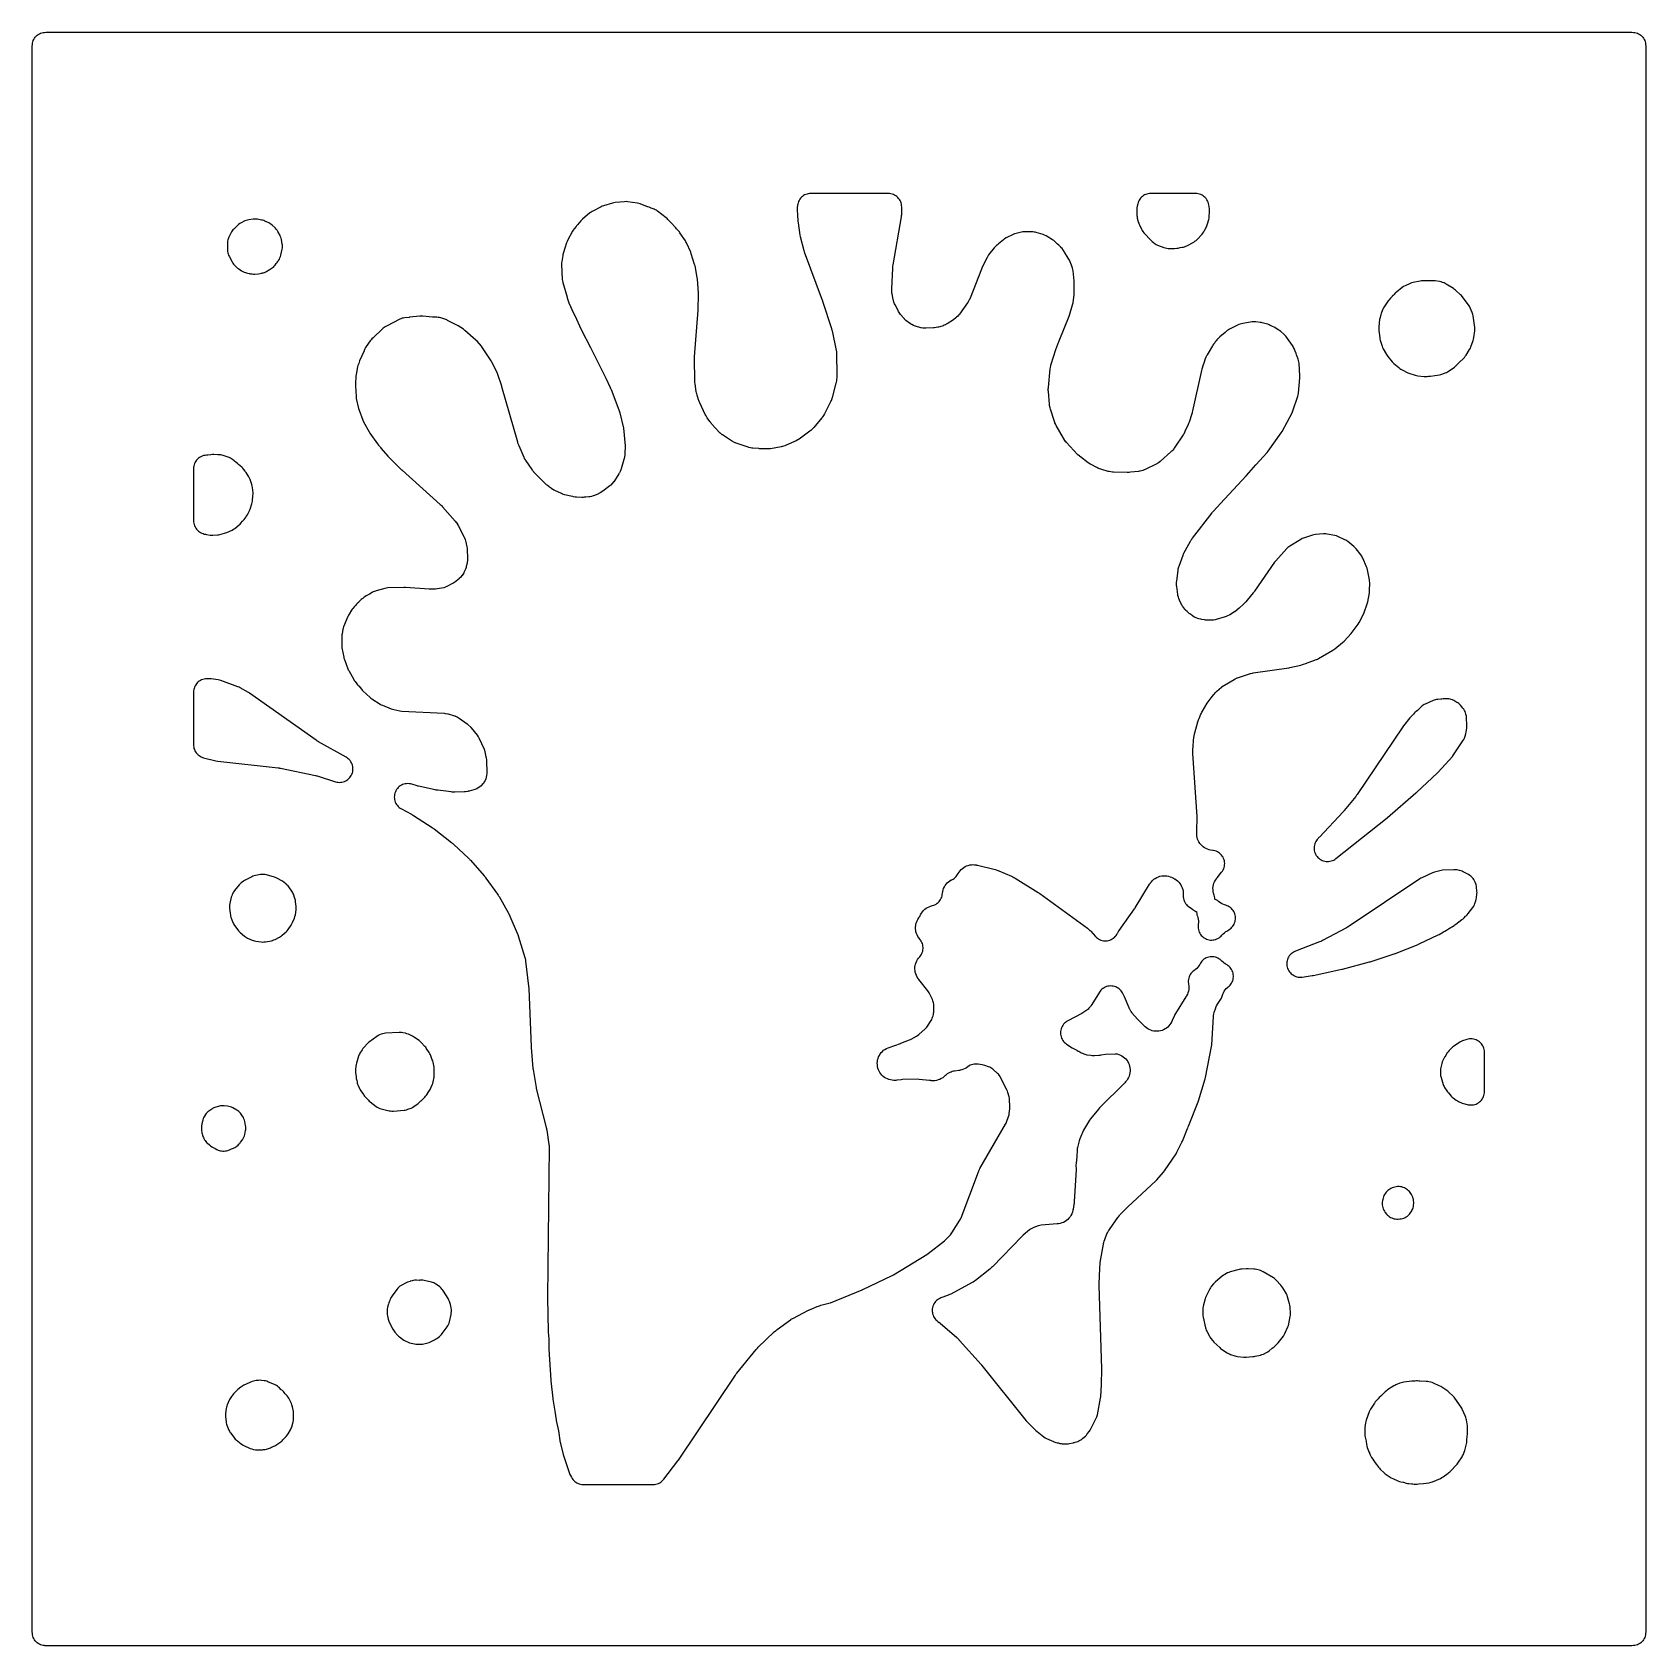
# Model space of a CAD drawing. Header units: millimetres. Extents: x 0 to 300, y 0 to 300.
import ezdxf

# ---------------------------------------------------------------- set-up
doc = ezdxf.new("R2010")
doc.units = ezdxf.units.MM
doc.layers.add('CUT', color=7, linetype='CONTINUOUS')

msp = doc.modelspace()

# ---------------------------------------------------------------- linework, layer by layer
at = {"layer": 'CUT'}
for points in [[(-0.0395, 298.3748), (0.0431, 298.6056), (0.1479, 298.8271), (0.2738, 299.0373), (0.4198, 299.2341), (0.5844, 299.4156), (0.7659, 299.5802), (0.9627, 299.7262), (1.1729, 299.8521), (1.3944, 299.9569), (1.6252, 300.0395), (1.8629, 300.099), (2.1053, 300.135), (2.4114, 300.15), (297.5872, 300.15), (297.8933, 300.135), (298.1357, 300.099), (298.3734, 300.0395), (298.6041, 299.9569), (298.8256, 299.8521), (299.0358, 299.7262), (299.2326, 299.5802), (299.4142, 299.4156), (299.5787, 299.2341), (299.7247, 299.0373), (299.8507, 298.8271), (299.9554, 298.6056), (300.038, 298.3748), (300.0975, 298.1371), (300.1335, 297.8947), (300.1485, 297.5886), (300.1485, 2.4114), (300.1335, 2.1053), (300.0975, 1.8629), (300.038, 1.6252), (299.9554, 1.3944), (299.8507, 1.1729), (299.7247, 0.9627), (299.5787, 0.7659), (299.4142, 0.5844), (299.2326, 0.4198), (299.0358, 0.2738), (298.8256, 0.1479), (298.6041, 0.0431), (298.3734, -0.0395), (298.1357, -0.099), (297.8933, -0.135), (297.5872, -0.15), (297.0122, -0.15), (297.0119, -0.15), (2.4114, -0.15), (2.1985, -0.1395), (2.1453, -0.1369), (2.1053, -0.135), (1.8629, -0.099), (1.6252, -0.0395), (1.3944, 0.0431), (1.1729, 0.1479), (0.9627, 0.2738), (0.7659, 0.4198), (0.5844, 0.5844), (0.4198, 0.7659), (0.2738, 0.9627), (0.1479, 1.1729), (0.0431, 1.3944), (-0.0395, 1.6252), (-0.099, 1.8629), (-0.135, 2.1053), (-0.15, 2.4114), (-0.15, 2.9214), (-0.15, 2.9225), (-0.15, 297), (-0.15, 297.5886), (-0.135, 297.8947), (-0.099, 298.1371)], [(69.4956, 160.2937), (69.2526, 160.2585), (69.0141, 160.1996), (68.7826, 160.1177), (68.5603, 160.0134), (68.3492, 159.8878), (68.1515, 159.7421), (67.9691, 159.5777), (67.8036, 159.3962), (67.6568, 159.1993), (67.53, 158.989), (67.4244, 158.7672), (67.3411, 158.5362), (67.2809, 158.2981), (67.2444, 158.0552), (67.2318, 157.81), (67.2433, 157.5647), (67.2789, 157.3217), (67.3382, 157.0833), (67.4205, 156.8519), (67.5252, 156.6298), (67.6511, 156.4189), (67.7971, 156.2215), (67.9618, 156.0393), (68.1436, 155.8741), (68.3407, 155.7276), (68.5512, 155.6012), (70.4202, 154.5999), (70.5566, 154.5232), (70.6481, 154.4691), (70.7811, 154.3867), (74.2845, 152.1151), (74.4168, 152.0252), (74.5054, 151.9623), (74.6338, 151.8668), (77.868, 149.3538), (78.0082, 149.2394), (78.1015, 149.1593), (78.236, 149.0383), (81.0898, 146.3415), (81.204, 146.2289), (81.28, 146.1507), (81.3893, 146.0332), (83.9561, 143.1541), (84.0856, 143.0008), (84.1707, 142.8944), (84.2917, 142.7345), (86.4601, 139.7043), (86.5682, 139.5446), (86.6388, 139.4344), (86.7386, 139.2694), (88.4904, 136.1974), (88.5507, 136.0846), (90.2812, 132.0536), (90.309, 131.9855), (90.3112, 131.9787), (91.5254, 127.9238), (91.5683, 127.7682), (91.5754, 127.7402), (91.6411, 127.4242), (91.6457, 127.3957), (91.6683, 127.2359), (92.221, 122.6029), (92.2356, 122.4549), (92.2436, 122.3541), (92.2524, 122.2055), (92.6812, 111.3189), (92.6847, 111.2528), (92.6857, 111.238), (92.6893, 111.1893), (93.023, 107.2908), (93.0507, 107.0765), (93.6254, 103.7644), (93.632, 103.7282), (93.6332, 103.7216), (93.6667, 103.5702), (95.5088, 96.3125), (95.5507, 96.1279), (95.5761, 96.0017), (95.6087, 95.8151), (96.0072, 93.1335), (96.0314, 92.9344), (96.0442, 92.7988), (96.0546, 92.6444), (95.7578, 64.6988), (95.758, 64.6266), (95.8725, 58.3574), (95.8731, 58.3319), (95.8732, 58.3275), (95.8785, 58.2207), (95.9683, 56.9622), (95.9905, 55.2058), (95.9922, 55.1394), (95.9928, 55.1247), (95.9952, 55.0758), (96.3352, 49.2903), (96.3371, 49.261), (96.3375, 49.2557), (96.3493, 49.1328), (96.7399, 45.8895), (96.749, 45.8218), (96.7512, 45.8068), (96.7591, 45.7571), (97.1393, 43.5065), (97.3528, 41.9195), (97.3569, 41.8904), (97.3576, 41.8853), (97.3785, 41.7638), (97.7625, 39.8176), (98.1314, 37.6337), (98.1371, 37.6014), (98.1381, 37.5955), (98.1666, 37.4605), (98.6466, 35.4614), (98.7119, 35.2367), (99.8574, 31.8845), (99.9252, 31.7082), (100.0061, 31.5375), (100.1848, 31.1946), (100.3101, 30.9808), (100.4558, 30.7806), (100.6207, 30.5957), (100.803, 30.428), (101.0011, 30.2793), (101.2129, 30.1508), (101.4363, 30.0439), (101.6693, 29.9597), (101.9094, 29.899), (102.1544, 29.8623), (102.4018, 29.85), (102.4477, 29.85), (102.5144, 29.85), (102.5739, 29.85), (110.1372, 29.85), (115.3048, 29.85), (115.3092, 29.85), (115.4061, 29.85), (115.6618, 29.8631), (115.9149, 29.9023), (116.1627, 29.9672), (116.4025, 30.0571), (116.6318, 30.1711), (116.8483, 30.3079), (117.0496, 30.4662), (117.2337, 30.6442), (117.3986, 30.8401), (120.0115, 34.2884), (120.0279, 34.3103), (120.0308, 34.3142), (120.0972, 34.4083), (130.7104, 50.2111), (130.811, 50.3535), (130.8815, 50.4486), (130.9885, 50.5862), (134.554, 54.9558), (134.7048, 55.1295), (134.8107, 55.2442), (134.9719, 55.4083), (137.962, 58.2712), (138.1518, 58.441), (138.2844, 58.5518), (138.4853, 58.7083), (140.9765, 60.5164), (141.0937, 60.5981), (141.115, 60.6123), (141.3582, 60.762), (141.3805, 60.7746), (141.5062, 60.8424), (144.168, 62.2128), (144.298, 62.2765), (144.3871, 62.3181), (144.5194, 62.3768), (145.943, 62.9758), (146.193, 63.0706), (146.3647, 63.1289), (146.6207, 63.2057), (148.1055, 63.5937), (148.4199, 63.6986), (154.3353, 66.1187), (154.3584, 66.1283), (154.3626, 66.1301), (154.459, 66.173), (159.8848, 68.7311), (160.1202, 68.8578), (166.3665, 72.6663), (166.6104, 72.8357), (169.6121, 75.1961), (169.8809, 75.4412), (170.7239, 76.3302), (170.8821, 76.5143), (171.0218, 76.7128), (172.4892, 79.0298), (172.6145, 79.2521), (172.7165, 79.4859), (175.9457, 88.0559), (176.0024, 88.1977), (176.0131, 88.2229), (176.1437, 88.4991), (176.1564, 88.5233), (176.2301, 88.6572), (180.9879, 96.9031), (181.0854, 97.0898), (181.1669, 97.2841), (181.5634, 98.3545), (181.6492, 98.6363), (181.7014, 98.9262), (181.8004, 99.7547), (181.817, 99.9802), (181.8132, 100.2063), (181.731, 101.5318), (181.7057, 101.7634), (181.659, 101.9917), (181.4527, 102.8047), (181.3689, 103.0712), (181.256, 103.3268), (180.0856, 105.6187), (179.9672, 105.8256), (179.8296, 106.0203), (179.6741, 106.201), (179.5021, 106.366), (178.6163, 107.1384), (178.4399, 107.2787), (178.2516, 107.4026), (178.0529, 107.509), (177.8455, 107.597), (177.1617, 107.8516), (176.9128, 107.9297), (176.6571, 107.9815), (175.8715, 108.0983), (175.6252, 108.1225), (175.3777, 108.1223), (175.1314, 108.0975), (174.8887, 108.0486), (174.6521, 107.9759), (174.4239, 107.8801), (174.2062, 107.7623), (174.0012, 107.6234), (173.7536, 107.4372), (173.4784, 107.2713), (173.1878, 107.1343), (172.8847, 107.0277), (172.5423, 106.9454), (172.5087, 106.9391), (172.3194, 106.9087), (171.5043, 106.7991), (171.2938, 106.7616), (171.0874, 106.7062), (170.8864, 106.6334), (170.6233, 106.5252), (170.3764, 106.4074), (170.1438, 106.2633), (169.9283, 106.0947), (169.8168, 105.9972), (169.7748, 105.9596), (169.6302, 105.8272), (169.5976, 105.7986), (169.318, 105.5778), (169.0436, 105.4039), (168.7526, 105.2592), (168.4483, 105.1453), (168.1338, 105.0634), (167.8126, 105.0144), (167.488, 104.9988), (167.1324, 105.0185), (167.088, 105.0233), (166.9439, 105.0416), (166.9433, 105.0417), (166.9112, 105.0462), (166.9023, 105.0474), (166.8379, 105.0552), (164.9332, 105.2597), (164.6191, 105.2736), (161.8484, 105.2213), (161.5923, 105.2033), (160.7422, 105.0994), (160.56, 105.0817), (160.5274, 105.0793), (160.1911, 105.0712), (159.885, 105.0938), (159.5825, 105.1462), (159.2866, 105.2277), (159.0001, 105.3378), (158.7256, 105.4752), (158.4659, 105.6387), (158.2233, 105.8268), (158.0002, 106.0376), (157.7988, 106.2692), (157.6209, 106.5193), (157.4682, 106.7856), (157.3421, 107.0655), (157.244, 107.3563), (157.1747, 107.6553), (157.1349, 107.9596), (157.1249, 108.2664), (157.1449, 108.5727), (157.1946, 108.8756), (157.2737, 109.1722), (157.3812, 109.4597), (157.5163, 109.7353), (157.6776, 109.9964), (157.8636, 110.2406), (158.0725, 110.4654), (158.3024, 110.6689), (158.551, 110.8489), (158.8159, 111.0039), (159.1215, 111.1446), (159.1518, 111.1568), (159.3233, 111.2211), (161.4365, 111.9543), (161.5222, 111.9858), (163.123, 112.6075), (163.2936, 112.6812), (163.4583, 112.7674), (164.4198, 113.3169), (164.6306, 113.4518), (164.8269, 113.6071), (166.0168, 114.6498), (166.1876, 114.8144), (166.342, 114.9944), (166.4787, 115.1883), (167.1476, 116.2398), (167.2567, 116.4291), (167.3488, 116.6271), (167.4233, 116.8325), (167.5122, 117.1155), (167.5709, 117.3375), (167.609, 117.564), (167.6261, 117.7931), (167.6553, 118.8121), (167.6509, 119.0478), (167.6243, 119.2821), (167.5758, 119.5128), (167.4885, 119.8485), (167.3978, 120.1284), (167.2749, 120.3957), (166.7654, 121.3512), (166.6536, 121.5403), (166.5256, 121.7188), (164.8536, 123.848), (164.7422, 123.9974), (164.7229, 124.0246), (164.5391, 124.3137), (164.3985, 124.5928), (164.2862, 124.8844), (164.2035, 125.1857), (164.151, 125.4938), (164.1294, 125.8056), (164.1389, 126.1179), (164.1793, 126.4278), (164.2502, 126.7322), (164.351, 127.0279), (164.4807, 127.3123), (164.638, 127.5823), (164.8213, 127.8354), (165.018, 128.057), (165.1692, 128.2448), (165.3016, 128.4463), (165.414, 128.6596), (165.5054, 128.8828), (165.5748, 129.1137), (165.6216, 129.3502), (165.6454, 129.5902), (165.646, 129.8313), (165.6234, 130.0713), (165.5777, 130.3081), (165.5095, 130.5394), (165.4193, 130.763), (165.308, 130.9769), (165.1765, 131.179), (165.0751, 131.3062), (165.0759, 131.3068), (164.8322, 131.6124), (164.6675, 131.8654), (164.5278, 132.133), (164.4144, 132.4127), (164.3283, 132.7021), (164.2704, 132.9983), (164.2412, 133.2988), (164.2409, 133.6007), (164.2695, 133.9012), (164.3268, 134.1975), (164.4123, 134.487), (164.5251, 134.767), (164.6643, 135.0349), (164.8442, 135.3125), (164.88, 135.3622), (164.8836, 135.3673), (165.0161, 135.5674), (165.1287, 135.7793), (165.1739, 135.8753), (165.1889, 135.9051), (165.3576, 136.2032), (165.5378, 136.4585), (165.7424, 136.6947), (165.9694, 136.9095), (166.2167, 137.1006), (166.4816, 137.2662), (166.7618, 137.4048), (167.0542, 137.5148), (167.4011, 137.6072), (167.632, 137.6809), (167.8546, 137.7766), (168.067, 137.8934), (168.267, 138.0302), (168.4528, 138.1857), (168.6228, 138.3585), (168.7752, 138.547), (168.9086, 138.7493), (169.0218, 138.9635), (169.1137, 139.1878), (169.1835, 139.4198), (169.2305, 139.6576), (169.2543, 139.8988), (169.2547, 139.9079), (169.3001, 140.2126), (169.375, 140.5115), (169.4788, 140.8015), (169.6105, 141.08), (169.7688, 141.3443), (169.9522, 141.5918), (170.159, 141.8202), (170.3871, 142.0273), (170.6343, 142.211), (170.8984, 142.3697), (171.0055, 142.4205), (171.2187, 142.5346), (171.4198, 142.6687), (171.607, 142.8217), (171.7786, 142.9919), (171.9329, 143.178), (172.0685, 143.3781), (172.1827, 143.5877), (172.3427, 143.8498), (172.5264, 144.094), (172.7329, 144.3192), (172.9604, 144.5233), (173.2065, 144.7044), (173.4691, 144.8607), (173.7456, 144.9908), (174.0334, 145.0934), (174.3298, 145.1676), (174.6321, 145.2127), (174.9372, 145.2283), (175.2425, 145.2142), (175.574, 145.1663), (175.606, 145.16), (175.7839, 145.1209), (179.09, 144.3095), (179.2441, 144.2682), (179.2716, 144.2602), (179.5738, 144.1581), (179.6004, 144.1478), (179.7481, 144.0872), (182.1158, 143.0556), (182.3635, 142.9366), (182.5285, 142.8498), (182.7669, 142.7131), (187.0656, 140.0329), (187.1777, 139.9602), (187.2529, 139.9094), (187.3623, 139.8328), (196.2287, 133.3849), (196.3823, 133.2671), (196.4091, 133.2453), (196.6969, 132.9867), (196.7214, 132.9623), (196.8549, 132.8222), (197.7229, 131.8631), (197.8959, 131.6898), (198.085, 131.5343), (198.2883, 131.398), (198.5041, 131.2823), (198.7301, 131.1882), (198.9642, 131.1167), (199.2043, 131.0684), (199.4478, 131.0439), (199.6927, 131.0433), (199.9364, 131.0666), (200.1766, 131.1136), (200.4111, 131.184), (200.6376, 131.2769), (200.8539, 131.3915), (201.058, 131.5268), (201.2479, 131.6813), (201.4217, 131.8537), (201.5779, 132.0423), (201.7148, 132.2452), (201.8313, 132.4606), (201.8763, 132.5546), (202.0278, 132.8112), (202.0436, 132.8356), (202.1349, 132.9695), (205.0249, 137.0206), (205.045, 137.0492), (205.0486, 137.0545), (205.1289, 137.1781), (207.8072, 141.5792), (207.9106, 141.7397), (207.9299, 141.768), (208.1422, 142.0481), (208.361, 142.2826), (208.6025, 142.4936), (208.8642, 142.6789), (209.1435, 142.8366), (209.4373, 142.965), (209.7427, 143.0628), (210.0565, 143.129), (210.3754, 143.1629), (210.7092, 143.1642), (211.0374, 143.1325), (211.3371, 143.0738), (211.6236, 142.9889), (211.9272, 142.8665), (211.9562, 142.8532), (212.1162, 142.775), (212.2875, 142.6862), (212.4516, 142.5959), (212.4805, 142.579), (212.7689, 142.3908), (213.0135, 142.1938), (213.2384, 141.9722), (213.4398, 141.7299), (213.6228, 141.4585), (213.771, 141.182), (213.8914, 140.8902), (213.982, 140.5879), (214.0419, 140.2779), (214.0703, 139.9635), (214.0668, 139.6175), (214.0667, 139.6154), (214.0685, 139.6153), (214.0591, 139.4592), (214.0697, 139.2055), (214.106, 138.9543), (214.1676, 138.708), (214.2538, 138.4692), (214.3638, 138.2404), (214.4964, 138.024), (214.6503, 137.8221), (214.8239, 137.6369), (215.0153, 137.4702), (215.2227, 137.3238), (215.5639, 137.108), (215.877, 136.8638), (215.8782, 136.8653), (215.9964, 136.7733), (216.2066, 136.6409), (216.4288, 136.5301), (216.5677, 136.4772), (216.5653, 136.3759), (216.5839, 136.1297), (216.6267, 135.8865), (216.6932, 135.6487), (216.7809, 135.3861), (216.8493, 135.0866), (216.8881, 134.782), (216.897, 134.4749), (216.876, 134.1685), (216.8655, 134.1059), (216.8369, 133.8644), (216.832, 133.6213), (216.8506, 133.3789), (216.8928, 133.1395), (216.958, 132.9053), (217.0456, 132.6785), (217.1548, 132.4613), (217.2847, 132.2558), (217.4339, 132.0638), (217.601, 131.8872), (217.7845, 131.7277), (217.9826, 131.5868), (218.1934, 131.4658), (218.4151, 131.3658), (218.6453, 131.2878), (218.8821, 131.2326), (219.1231, 131.2006), (219.3661, 131.1922), (219.6087, 131.2075), (219.8487, 131.2462), (220.0839, 131.308), (220.3119, 131.3925), (220.5306, 131.4986), (220.738, 131.6255), (220.932, 131.7719), (221.111, 131.9365), (221.2731, 132.1177), (221.2787, 132.1247), (221.4931, 132.3583), (221.7196, 132.5615), (221.9881, 132.7592), (222.0151, 132.7771), (222.1687, 132.8738), (222.5767, 133.1171), (222.7782, 133.251), (222.9659, 133.4036), (223.1379, 133.5737), (223.2926, 133.7597), (223.4287, 133.9597), (223.5448, 134.1719), (223.6399, 134.3943), (223.713, 134.6249), (223.7635, 134.8615), (223.7908, 135.1019), (223.7948, 135.3438), (223.7755, 135.5849), (223.7329, 135.823), (223.6675, 136.0559), (223.5798, 136.2814), (223.4708, 136.4974), (223.3415, 136.7018), (223.193, 136.8927), (223.0267, 137.0684), (222.8442, 137.2273), (222.6472, 137.3677), (222.4376, 137.4884), (222.2173, 137.5883), (221.9884, 137.6665), (221.7309, 137.7407), (221.4424, 137.8557), (221.1666, 137.9986), (220.9063, 138.1681), (220.6283, 138.391), (220.4283, 138.5357), (220.2149, 138.66), (219.9904, 138.7627), (219.9301, 138.7833), (219.9322, 138.8299), (219.9189, 139.0779), (219.881, 139.3234), (219.819, 139.5639), (219.7051, 139.9292), (219.6423, 140.2334), (219.6099, 140.5423), (219.6081, 140.8529), (219.637, 141.1621), (219.6962, 141.467), (219.7852, 141.7645), (219.9031, 142.0519), (220.0488, 142.3261), (220.2373, 142.6096), (220.257, 142.6362), (220.3707, 142.7824), (221.2186, 143.8185), (221.3657, 144.0176), (221.4925, 144.2304), (221.5975, 144.4546), (221.6799, 144.6881), (221.7387, 144.9287), (221.7735, 145.1739), (221.7838, 145.4213), (221.7696, 145.6685), (221.731, 145.9131), (221.6684, 146.1527), (221.5825, 146.3849), (221.4739, 146.6075), (221.3439, 146.8182), (221.1937, 147.0151), (221.0247, 147.1961), (220.8387, 147.3595), (220.6373, 147.5037), (220.4228, 147.6273), (220.197, 147.729), (219.9623, 147.808), (219.7209, 147.8633), (219.5637, 147.8832), (219.5639, 147.8847), (219.1739, 147.9337), (218.8778, 148.0003), (218.5896, 148.0952), (218.3118, 148.2174), (218.0471, 148.3659), (217.7979, 148.5391), (217.5666, 148.7356), (217.3553, 148.9535), (217.166, 149.1907), (217.0004, 149.445), (216.8601, 149.7141), (216.7464, 149.9955), (216.6604, 150.2866), (216.6028, 150.5845), (216.5742, 150.8867), (216.5749, 151.2193), (216.5774, 151.2687), (216.5852, 151.3856), (216.5853, 151.3869), (216.593, 151.5352), (216.6476, 153.9811), (216.6425, 154.2053), (215.8519, 165.9145), (215.8449, 166.059), (215.8442, 166.0849), (215.847, 166.3742), (215.8483, 166.4001), (215.858, 166.5444), (216.071, 168.9882), (216.0901, 169.1613), (216.0943, 169.1921), (216.1565, 169.5345), (216.1635, 169.5649), (216.2064, 169.7336), (216.7783, 171.7788), (216.8557, 172.023), (216.9138, 172.1869), (217.0077, 172.4252), (217.3627, 173.2436), (217.4566, 173.4438), (217.5244, 173.5777), (217.6299, 173.772), (218.4985, 175.2637), (219.2973, 176.2952), (219.5273, 176.5922), (219.7846, 176.9245), (219.8801, 177.0477), (220.0164, 177.1939), (220.1432, 177.3206), (220.3365, 177.5007), (221.187, 178.2387), (221.3144, 178.3444), (221.3376, 178.3628), (221.6056, 178.5567), (221.6303, 178.573), (221.7705, 178.6609), (223.5267, 179.7092), (223.7064, 179.8099), (223.739, 179.827), (224.1137, 179.998), (224.1479, 180.0114), (224.3418, 180.0812), (226.399, 180.7591), (226.5561, 180.807), (226.5844, 180.815), (226.9041, 180.8901), (226.9329, 180.8956), (227.095, 180.9225), (233.7535, 181.8817), (233.7874, 181.8868), (233.7936, 181.8878), (233.9353, 181.9144), (235.9429, 182.3516), (236.2853, 182.4522), (237.0687, 182.7447), (237.1178, 182.759), (238.3784, 183.218), (238.5609, 183.2927), (238.6299, 183.3275), (238.8512, 183.4101), (239.0426, 183.4908), (239.2266, 183.5871), (241.9336, 185.1496), (242.0991, 185.254), (242.256, 185.3711), (243.7409, 186.5722), (244.0005, 186.8147), (245.3179, 188.2332), (245.5121, 188.4698), (246.6039, 189.9801), (246.7938, 190.2873), (247.5995, 191.8296), (247.7432, 192.1611), (248.3066, 193.7704), (248.3631, 193.9542), (248.4053, 194.1418), (248.7112, 195.7959), (248.7408, 196.005), (248.7526, 196.2158), (248.7736, 197.7232), (248.7637, 197.9832), (248.7268, 198.2407), (248.3569, 200.1205), (248.2909, 200.381), (248.1973, 200.633), (247.4879, 202.2675), (247.3979, 202.4535), (247.2927, 202.6316), (247.1732, 202.8003), (246.2414, 204.0068), (246.0572, 204.2194), (245.8503, 204.41), (244.7015, 205.3543), (244.5316, 205.4823), (244.3514, 205.5954), (244.1622, 205.6927), (242.8693, 206.2898), (242.5844, 206.4008), (242.2882, 206.4761), (240.8572, 206.7483), (240.6376, 206.78), (240.4161, 206.7922), (240.1943, 206.7847), (238.6883, 206.6664), (238.3888, 206.6245), (238.0965, 206.5467), (236.4664, 206.0056), (236.2068, 205.903), (235.9602, 205.7721), (233.9034, 204.5281), (233.7023, 204.3928), (233.5153, 204.2386), (233.3441, 204.067), (231.2803, 201.7879), (231.078, 201.5329), (227.3425, 196.1378), (227.2514, 196.0119), (227.1877, 195.9276), (227.0915, 195.8056), (225.9879, 194.4643), (225.7099, 194.1326), (225.6135, 194.0234), (225.4929, 193.8958), (225.3088, 193.7141), (224.4936, 192.9633), (223.642, 192.2843), (223.606, 192.2615), (222.7544, 191.7512), (222.6166, 191.6725), (222.5916, 191.659), (222.3295, 191.5307), (222.0575, 191.425), (222.0306, 191.4158), (221.8792, 191.3679), (220.1671, 190.8646), (220.0093, 190.822), (219.9809, 190.8149), (219.6862, 190.7556), (219.3874, 190.7222), (219.3583, 190.7202), (219.1949, 190.7127), (218.8285, 190.7038), (218.6401, 190.704), (218.6065, 190.7049), (218.2309, 190.7336), (218.1976, 190.7378), (218.0113, 190.7663), (217.5446, 190.8497), (217.3637, 190.8866), (217.3316, 190.894), (216.9764, 190.9943), (216.9452, 191.0048), (216.7717, 191.068), (216.4845, 191.1806), (216.3392, 191.2411), (216.3135, 191.2525), (216.0539, 191.3804), (215.8059, 191.5296), (215.7824, 191.5451), (215.6529, 191.6346), (215.3075, 191.8841), (215.1831, 191.978), (215.1612, 191.9952), (214.9247, 192.198), (214.9043, 192.217), (214.7926, 192.3255), (214.5194, 192.6022), (214.394, 192.7356), (214.3722, 192.76), (214.1603, 193.0213), (213.9749, 193.3021), (213.9582, 193.3303), (213.8688, 193.49), (213.447, 194.2884), (213.3735, 194.4352), (213.3609, 194.4618), (213.2438, 194.74), (213.1595, 195.0022), (213.0927, 195.2966), (213.0874, 195.3255), (213.0617, 195.4877), (212.8549, 197.0023), (212.8361, 197.1676), (212.8333, 197.1972), (212.819, 197.5026), (212.8317, 197.8081), (212.8343, 197.8378), (212.8523, 198.0031), (213.1179, 200.0272), (213.1491, 200.2244), (213.1556, 200.2594), (213.2493, 200.6475), (213.2595, 200.6816), (213.2993, 200.8029), (214.0271, 202.8124), (214.0524, 202.8785), (214.1254, 203.0419), (214.1367, 203.065), (214.2026, 203.1923), (215.4263, 205.4515), (215.5032, 205.5867), (215.5175, 205.6106), (215.6876, 205.8706), (215.7038, 205.8933), (215.7968, 206.0178), (219.4522, 210.706), (219.5428, 210.8177), (219.6058, 210.8924), (219.7006, 211.0006), (220.9993, 212.4259), (225.7794, 217.5633), (225.8162, 217.6038), (225.8244, 217.6129), (225.851, 217.6433), (227.5615, 219.6278), (229.681, 221.9539), (229.8727, 222.1922), (232.2902, 225.6032), (232.455, 225.8697), (234.3126, 229.3431), (234.3998, 229.5232), (234.4724, 229.7098), (235.3978, 232.4033), (235.479, 232.6965), (235.524, 232.9973), (235.77, 235.8044), (235.7794, 235.9957), (235.7741, 236.187), (235.617, 238.5729), (235.5883, 238.82), (235.5352, 239.063), (235.4582, 239.2995), (235.257, 239.827), (235.2388, 239.9057), (235.1779, 240.1234), (235.0977, 240.3347), (234.9987, 240.5379), (234.9559, 240.6164), (234.7011, 241.2844), (234.6139, 241.4859), (234.5093, 241.679), (234.3882, 241.8622), (233.1507, 243.5667), (232.9687, 243.7892), (232.7625, 243.9893), (232.2176, 244.4603), (231.9994, 244.6288), (231.7639, 244.7722), (231.4704, 244.9296), (231.344, 245.0262), (231.0923, 245.1757), (230.5826, 245.4393), (230.3022, 245.5631), (230.2709, 245.5726), (230.0537, 245.689), (229.7843, 245.8134), (229.502, 245.9051), (228.7722, 246.0949), (228.5911, 246.1349), (228.4076, 246.1614), (227.5683, 246.2508), (227.3529, 246.2644), (227.1372, 246.2594), (226.9227, 246.2358), (225.1356, 245.9605), (224.8887, 245.9096), (224.6481, 245.8341), (224.4164, 245.7347), (222.6623, 244.8754), (222.4628, 244.7662), (222.2741, 244.6393), (222.0977, 244.4958), (221.913, 244.3309), (221.8683, 244.2957), (220.9028, 243.4567), (220.7587, 243.3211), (220.6634, 243.216), (220.496, 243.0666), (220.3252, 242.8989), (220.1713, 242.7156), (220.0356, 242.5185), (219.9187, 242.33), (219.7171, 242.0892), (219.5945, 241.9302), (219.485, 241.7619), (218.7014, 240.4438), (218.5401, 240.1217), (218.521, 240.0754), (218.4211, 239.9144), (218.2838, 239.6614), (218.1764, 239.3943), (217.9025, 238.5801), (217.9016, 238.578), (217.8006, 238.283), (217.7924, 238.2528), (217.5171, 237.4346), (217.4438, 237.1691), (215.8111, 229.668), (215.7613, 229.4661), (215.7236, 229.33), (215.6627, 229.1311), (215.1429, 227.5897), (215.084, 227.4277), (215.0415, 227.3185), (214.9753, 227.1593), (214.3876, 225.8334), (214.3188, 225.6869), (214.306, 225.6609), (214.1498, 225.3775), (214.1348, 225.3528), (214.0477, 225.2164), (212.4101, 222.7699), (212.3189, 222.6398), (212.3021, 222.6168), (212.1196, 222.3887), (211.9185, 222.1768), (211.8981, 222.157), (211.7816, 222.049), (209.8567, 220.338), (209.7306, 220.2307), (209.7076, 220.212), (209.463, 220.0306), (209.2035, 219.8715), (209.1776, 219.8571), (209.0309, 219.7801), (207.0055, 218.7725), (206.8526, 218.7007), (206.825, 218.6885), (206.5579, 218.5844), (206.058, 218.4573), (205.9584, 218.438), (205.9285, 218.4336), (205.7608, 218.4127), (204.2443, 218.2588), (204.0228, 218.243), (203.8722, 218.2367), (203.6502, 218.2339), (201.0822, 218.2784), (200.9146, 218.285), (200.8847, 218.2869), (200.5783, 218.3197), (200.276, 218.3798), (200.2469, 218.3869), (200.085, 218.4306), (198.7547, 218.8211), (198.5757, 218.8786), (198.5439, 218.8897), (198.1956, 219.0312), (198.1651, 219.0454), (197.9967, 219.1291), (196.9182, 219.6991), (196.7911, 219.7695), (196.7686, 219.7825), (196.5232, 219.9376), (196.5017, 219.9524), (196.3837, 220.037), (194.9531, 221.1047), (194.8231, 221.2062), (194.8003, 221.2248), (194.5545, 221.4444), (194.5333, 221.465), (194.4179, 221.5827), (192.3429, 223.7932), (192.1936, 223.9622), (192.168, 223.9931), (191.9012, 224.3563), (191.8794, 224.3901), (191.7628, 224.5831), (190.433, 226.9429), (190.3447, 227.1091), (190.3297, 227.1392), (190.1787, 227.4839), (190.1668, 227.5154), (190.1045, 227.693), (189.3495, 230.031), (189.2894, 230.2371), (189.2797, 230.2741), (189.1954, 230.6947), (189.19, 230.7326), (189.166, 230.9459), (188.9693, 233.3004), (188.9591, 233.4684), (188.9579, 233.4985), (188.9601, 233.835), (188.9616, 233.8651), (188.974, 234.0329), (189.3115, 237.5299), (189.3358, 237.727), (189.3411, 237.7621), (189.4208, 238.1509), (189.4297, 238.1852), (189.4849, 238.376), (190.3534, 241.1054), (190.7516, 242.1276), (190.8131, 242.2856), (190.9055, 242.5228), (190.9802, 242.7144), (192.8399, 247.2871), (192.9178, 247.5074), (193.4852, 249.39), (193.5361, 249.5876), (193.5707, 249.7887), (193.775, 251.3576), (193.7959, 251.6802), (193.7961, 253.5875), (193.7814, 253.8581), (193.5727, 255.776), (193.5366, 256.0068), (193.4791, 256.2333), (193.4007, 256.4534), (193.1862, 256.9769), (193.1591, 257.0532), (193.1328, 257.1074), (192.8807, 257.7226), (192.7867, 257.9256), (192.6749, 258.1194), (191.9583, 259.2425), (191.9123, 259.3253), (191.7891, 259.5242), (191.7228, 259.6116), (191.6951, 259.655), (191.5192, 259.8974), (191.3156, 260.117), (191.2831, 260.1481), (191.2192, 260.2247), (191.0626, 260.3957), (190.8908, 260.5515), (190.675, 260.7297), (190.1829, 261.2003), (189.9677, 261.384), (189.733, 261.5423), (188.5366, 262.2539), (188.266, 262.3933), (187.9805, 262.4988), (186.7147, 262.8806), (186.5119, 262.9326), (186.3056, 262.9675), (186.097, 262.985), (184.839, 263.0375), (184.624, 263.0372), (184.4098, 263.0185), (184.198, 262.9814), (182.9744, 262.7125), (182.6839, 262.63), (182.4055, 262.513), (181.0936, 261.8662), (180.8304, 261.716), (180.5873, 261.535), (179.6809, 260.7705), (179.6646, 260.7592), (179.4765, 260.6154), (179.3029, 260.4544), (179.2934, 260.4437), (179.2569, 260.4129), (179.0709, 260.2391), (178.9036, 260.0474), (177.8525, 258.7109), (177.6993, 258.4933), (177.5702, 258.2606), (176.6036, 256.2773), (176.5871, 256.2428), (176.5842, 256.2366), (176.5206, 256.0887), (174.3819, 250.6363), (174.3211, 250.4904), (174.3096, 250.4644), (174.1808, 250.2033), (174.0304, 249.9539), (174.0148, 249.9303), (173.9245, 249.8001), (172.3991, 247.6955), (172.3033, 247.569), (172.2856, 247.5467), (172.095, 247.3258), (171.8865, 247.1218), (171.8653, 247.1028), (171.745, 246.9992), (171.2951, 246.6281), (170.1022, 245.8712), (169.9655, 245.7979), (169.7938, 245.7114), (169.7628, 245.6968), (169.4075, 245.5509), (169.3751, 245.5395), (169.1923, 245.4803), (168.5429, 245.2885), (168.3926, 245.2475), (168.3655, 245.2407), (168.0851, 245.1827), (167.8007, 245.1481), (167.7729, 245.1459), (167.6174, 245.1367), (166.1896, 245.0826), (165.9987, 245.0802), (165.9646, 245.0806), (165.6143, 245.1031), (165.2681, 245.161), (165.2348, 245.1684), (165.0494, 245.2142), (164.4204, 245.3867), (164.2309, 245.4441), (164.1974, 245.4552), (163.8585, 245.588), (163.5355, 245.7557), (163.505, 245.7737), (163.3371, 245.8786), (162.8674, 246.1894), (162.7166, 246.2946), (162.6901, 246.3141), (162.4279, 246.5273), (162.1878, 246.7652), (162.1656, 246.7895), (162.0449, 246.9282), (161.4729, 247.6186), (161.3471, 247.7792), (161.3254, 247.8085), (161.1009, 248.1489), (161.0825, 248.1804), (160.9844, 248.3593), (160.4341, 249.4316), (160.3573, 249.5904), (160.3442, 249.6191), (160.2239, 249.9201), (160.1325, 250.2311), (160.125, 250.2617), (160.0873, 250.434), (159.8882, 251.4581), (159.8524, 251.677), (159.8472, 251.7162), (159.8418, 251.7882), (159.8166, 252.375), (159.8173, 252.4195), (159.9879, 256.2372), (160.0066, 256.4792), (160.0246, 256.6429), (160.0589, 256.8832), (161.6303, 265.8149), (161.6586, 266.0301), (161.6681, 266.247), (161.6687, 267.6489), (161.6568, 267.8941), (161.6209, 268.1368), (161.5613, 268.3749), (161.4787, 268.606), (161.3739, 268.8279), (161.2478, 269.0384), (161.1016, 269.2355), (160.9369, 269.4174), (160.7551, 269.5822), (160.558, 269.7285), (160.3475, 269.8546), (160.1257, 269.9596), (159.8946, 270.0423), (159.6566, 270.1019), (159.4138, 270.138), (159.1687, 270.15), (159.1217, 270.15), (159.0382, 270.15), (158.8341, 270.15), (144.9626, 270.15), (144.881, 270.15), (144.7731, 270.15), (144.7628, 270.15), (144.5213, 270.1383), (144.282, 270.1033), (144.0472, 270.0454), (143.8191, 269.9651), (143.5999, 269.8631), (143.3915, 269.7404), (143.196, 269.5981), (143.0151, 269.4376), (142.8506, 269.2604), (142.7039, 269.0682), (142.5766, 268.8626), (142.4696, 268.6457), (142.3842, 268.4195), (142.321, 268.1861), (142.2806, 267.9477), (142.2315, 267.5382), (142.2137, 267.2576), (142.2276, 266.9767), (142.3051, 266.2465), (142.3655, 264.9138), (142.3898, 264.6616), (142.7223, 262.4106), (142.779, 262.135), (143.468, 259.5374), (143.54, 259.3103), (146.8762, 250.3003), (146.9033, 250.2248), (146.9211, 250.1733), (146.9465, 250.0972), (148.5755, 245.0441), (148.6284, 244.8647), (148.6613, 244.742), (148.7052, 244.5602), (149.4873, 240.9282), (149.513, 240.7939), (149.5137, 240.7819), (149.516, 240.7155), (149.5898, 235.9538), (149.5377, 235.4531), (149.5204, 235.3123), (149.5168, 235.2871), (149.4662, 235.008), (149.4607, 234.9832), (149.4276, 234.8453), (148.7316, 232.1745), (148.6755, 231.9808), (148.6646, 231.9466), (148.5216, 231.5697), (148.5071, 231.5368), (148.4206, 231.3546), (147.2914, 229.1319), (147.1904, 228.9463), (147.1715, 228.9137), (146.939, 228.561), (146.9165, 228.5307), (146.7857, 228.3647), (145.2883, 226.5708), (145.144, 226.4077), (145.1174, 226.3794), (144.8016, 226.0798), (144.7719, 226.0548), (144.6015, 225.9192), (142.8513, 224.6082), (142.7499, 224.5366), (142.034, 224.1326), (140.1444, 223.2869), (139.9363, 223.2011), (139.8988, 223.187), (139.4691, 223.0537), (139.4302, 223.0441), (139.21, 222.9971), (137.2561, 222.6402), (137.198, 222.6358), (137.0244, 222.6266), (136.9063, 222.6232), (136.7847, 222.6224), (136.5394, 222.6264), (136.2375, 222.6313), (136.1286, 222.6331), (135.2062, 222.6481), (135.0533, 222.6507), (133.9896, 222.7305), (133.8341, 222.7455), (133.8063, 222.7487), (133.5228, 222.794), (133.244, 222.8627), (133.2171, 222.8705), (133.0681, 222.9173), (130.8767, 223.6554), (130.7262, 223.7097), (130.6995, 223.72), (130.6864, 223.7257), (130.3217, 223.9185), (130.3067, 223.9264), (130.2505, 223.9561), (129.9639, 224.1075), (128.4781, 225.0828), (128.2926, 225.2127), (128.2603, 225.2368), (127.9145, 225.5291), (127.8854, 225.5569), (127.7263, 225.7182), (126.35, 227.2006), (126.257, 227.3045), (126.2407, 227.3234), (126.0667, 227.5413), (126.0519, 227.5614), (125.9711, 227.675), (125.4866, 228.3838), (125.3405, 228.6153), (125.2472, 228.7758), (125.1184, 229.0173), (124.0773, 231.1531), (124.015, 231.2876), (124.0044, 231.3119), (123.8959, 231.5877), (123.8872, 231.6128), (123.8413, 231.7537), (123.5895, 232.5811), (123.5209, 232.8391), (123.4806, 233.0157), (123.4306, 233.278), (123.2122, 234.6944), (123.1813, 234.9549), (123.1666, 235.1323), (123.154, 235.3944), (123.1031, 239.3001), (123.1048, 239.4707), (123.1085, 239.5866), (123.118, 239.757), (123.7935, 248.4009), (123.7959, 248.4335), (123.7963, 248.4394), (123.8014, 248.5766), (123.83, 251.435), (123.8235, 251.6428), (123.635, 254.2152), (123.6005, 254.4847), (123.2006, 256.6587), (123.1263, 256.9578), (122.504, 258.933), (122.393, 259.2216), (121.5863, 260.9853), (121.4992, 261.1579), (121.3989, 261.3232), (120.4012, 262.8338), (120.2863, 262.9938), (120.1591, 263.1442), (119.9035, 263.4234), (119.8983, 263.4311), (119.777, 263.5944), (119.6428, 263.7474), (118.6992, 264.7388), (118.1671, 265.3199), (118.0119, 265.4752), (117.8437, 265.6162), (116.2056, 266.8714), (116.0066, 267.0091), (115.7953, 267.1269), (115.5736, 267.2237), (115.0436, 267.4253), (114.9254, 267.4837), (114.6916, 267.5849), (114.4487, 267.6617), (114.3628, 267.6842), (114.1327, 267.7717), (114.0861, 267.7919), (114.0403, 267.8068), (113.0088, 268.199), (112.7475, 268.2823), (112.4787, 268.3364), (110.6561, 268.6005), (110.3687, 268.6253), (110.0803, 268.6169), (108.3606, 268.4668), (108.1092, 268.432), (107.8625, 268.3718), (106.1614, 267.8637), (105.9277, 267.7811), (105.7033, 267.6758), (104.083, 266.8145), (103.8566, 266.6784), (103.6459, 266.5191), (102.2568, 265.3491), (102.0979, 265.2031), (101.9522, 265.0439), (101.3555, 264.3327), (101.3091, 264.2841), (101.1685, 264.1237), (101.0849, 264.0101), (100.7011, 263.5526), (100.5459, 263.3471), (100.4128, 263.1267), (99.4862, 261.3979), (99.3866, 261.1894), (99.3067, 260.9727), (98.6748, 258.9802), (98.625, 258.8001), (98.5887, 258.6168), (98.4053, 257.4626), (98.3785, 257.2135), (98.3767, 256.963), (98.497, 254.1602), (98.5285, 253.8578), (98.5965, 253.5614), (99.3892, 250.869), (99.4192, 250.7487), (99.4791, 250.5635), (99.5995, 250.1546), (99.7246, 249.8201), (100.0562, 249.0957), (100.2839, 248.5271), (100.366, 248.3439), (100.803, 247.4645), (102.0035, 244.8423), (102.015, 244.8174), (102.0171, 244.8129), (102.0688, 244.7095), (103.7772, 241.4798), (106.602, 235.7957), (107.4368, 234.0092), (107.4947, 233.8787), (107.5325, 233.7892), (107.5854, 233.6566), (109.0076, 229.8887), (109.0827, 229.6696), (109.129, 229.5194), (109.1904, 229.2961), (109.8745, 226.4683), (110.1838, 223.2), (110.1383, 221.6233), (110.13, 221.4609), (110.1279, 221.4319), (110.0935, 221.1349), (110.0334, 220.8421), (110.0263, 220.8139), (109.9833, 220.657), (109.4679, 218.9241), (109.4132, 218.7547), (109.4026, 218.7247), (109.2801, 218.4214), (109.1294, 218.1311), (109.1134, 218.1036), (109.0203, 217.9519), (108.1873, 216.6632), (108.0665, 216.4876), (108.0441, 216.4569), (107.7956, 216.1543), (107.5144, 215.8819), (107.4857, 215.857), (107.3205, 215.7223), (106.0678, 214.7583), (105.9381, 214.6629), (105.9145, 214.6463), (105.6652, 214.4865), (105.4032, 214.3487), (105.3771, 214.3364), (105.23, 214.2708), (104.4659, 213.9494), (104.2981, 213.8835), (104.2678, 213.8725), (103.9516, 213.7739), (103.6273, 213.7062), (103.5954, 213.7012), (103.4168, 213.6771), (102.8668, 213.6165), (102.5943, 213.5965), (102.4091, 213.5897), (102.1359, 213.5896), (101.1537, 213.625), (100.9843, 213.6349), (100.9541, 213.6374), (100.933, 213.6401), (100.8766, 213.6502), (100.5606, 213.7067), (100.4358, 213.729), (100.0981, 213.7894), (99.203, 213.9868), (98.9975, 214.0382), (98.9612, 214.0484), (98.5607, 214.1856), (98.5257, 214.1999), (98.3318, 214.2852), (97.1018, 214.8689), (96.9583, 214.9408), (96.9329, 214.9542), (96.6557, 215.116), (96.6316, 215.1316), (96.4984, 215.2213), (96.1152, 215.4916), (95.9869, 215.5862), (95.9643, 215.6036), (95.7205, 215.8086), (95.6995, 215.8279), (95.5843, 215.938), (93.3513, 218.1659), (93.2292, 218.2936), (93.2079, 218.317), (92.9824, 218.5889), (92.9634, 218.6142), (92.8605, 218.7578), (91.7558, 220.3794), (91.6656, 220.5184), (91.65, 220.5436), (91.4884, 220.8327), (91.4751, 220.8592), (91.404, 221.0089), (90.4445, 223.15), (90.343, 223.4005), (90.2802, 223.5728), (90.197, 223.8299), (87.2585, 234.1617), (87.2388, 234.2275), (87.2342, 234.2423), (87.2185, 234.2905), (86.4353, 236.6159), (86.3032, 236.934), (85.4094, 238.7256), (85.2669, 238.9744), (83.6628, 241.4362), (83.4489, 241.7185), (82.6482, 242.6329), (82.4156, 242.8656), (80.3719, 244.6574), (80.102, 244.8635), (79.1107, 245.5184), (78.8645, 245.6617), (77.162, 246.5262), (76.9839, 246.608), (76.8, 246.6756), (75.8751, 246.975), (75.644, 247.0378), (75.408, 247.0781), (75.1692, 247.0957), (74.3624, 247.1164), (72.5507, 247.3115), (72.2769, 247.3259), (72.0031, 247.3102), (70.0832, 247.0938), (70.0197, 247.0831), (69.1296, 246.9968), (68.8976, 246.9633), (68.6699, 246.9082), (68.4482, 246.832), (68.2347, 246.7354), (65.754, 245.4699), (65.5516, 245.3544), (65.3608, 245.2207), (65.1834, 245.0697), (64.8577, 244.7655), (64.8239, 244.7378), (63.4698, 243.4889), (63.2899, 243.305), (63.277, 243.2887), (63.0759, 243.1009), (62.8993, 242.9182), (62.7422, 242.7186), (62.0124, 241.6877), (61.8676, 241.4577), (61.7487, 241.2133), (61.6228, 240.9143), (61.6081, 240.8852), (60.766, 238.9959), (60.6716, 238.75), (60.6036, 238.4957), (60.6027, 238.4913), (60.5464, 238.3576), (60.461, 238.1225), (60.3995, 237.8802), (60.117, 236.4748), (60.0725, 236.1334), (59.9813, 234.6284), (59.9819, 234.3175), (60.1075, 232.3548), (60.1273, 232.1621), (60.162, 231.9715), (60.5694, 230.1404), (60.6754, 229.7885), (61.3818, 227.9457), (61.5238, 227.6391), (62.5528, 225.7612), (62.7021, 225.522), (64.1146, 223.5188), (64.2636, 223.3278), (64.5802, 222.9603), (64.6405, 222.8754), (64.7943, 222.6799), (66.0204, 221.2727), (66.1805, 221.1053), (66.205, 221.082), (66.2548, 221.0287), (68.5943, 218.716), (68.6109, 218.6998), (68.6139, 218.6969), (68.6856, 218.6299), (75.781, 212.2664), (75.9452, 212.1099), (76.0535, 212.0003), (76.208, 211.8341), (78.5556, 209.1504), (78.6997, 208.9753), (78.7244, 208.9433), (78.9795, 208.5686), (79.0001, 208.5339), (79.1103, 208.3356), (80.2139, 206.1983), (80.2836, 206.0561), (80.2956, 206.0304), (80.4069, 205.7612), (80.4951, 205.4837), (80.5025, 205.4563), (80.5409, 205.3026), (80.6901, 204.6453), (80.7249, 204.4734), (80.7304, 204.4426), (80.7757, 204.095), (80.7783, 204.0637), (80.7887, 203.8887), (80.8466, 202.2873), (80.849, 202.1315), (80.8489, 202.1036), (80.8354, 201.8175), (80.7983, 201.5334), (80.7935, 201.5059), (80.7637, 201.353), (80.6218, 200.6973), (80.5839, 200.5391), (80.5765, 200.511), (80.4883, 200.2255), (80.3854, 199.9729), (80.2492, 199.7069), (80.2348, 199.6816), (80.1515, 199.542), (79.9636, 199.2423), (79.8499, 199.0716), (79.8288, 199.0418), (79.595, 198.7463), (79.3304, 198.4781), (79.3033, 198.4535), (79.1478, 198.3199), (78.6903, 197.948), (78.5284, 197.8235), (78.4989, 197.8021), (78.1561, 197.5806), (78.1245, 197.5625), (77.9445, 197.4661), (77.0137, 196.9994), (76.8214, 196.9097), (76.7867, 196.8947), (76.4207, 196.7604), (76.0419, 196.6684), (76.0351, 196.6671), (74.917, 196.5256), (74.7771, 196.5106), (74.752, 196.5084), (74.4711, 196.4941), (74.4459, 196.4937), (74.3053, 196.4945), (73.7129, 196.5088), (69.2926, 196.8287), (69.0298, 196.8339), (66.0461, 196.7355), (65.7444, 196.7072), (65.4483, 196.6426), (63.8735, 196.1973), (63.8653, 196.1952), (63.8621, 196.1941), (63.7277, 196.1561), (63.5035, 196.0811), (63.2873, 195.9852), (63.0812, 195.8693), (62.6189, 195.5799), (61.9662, 195.229), (61.7404, 195.0917), (61.5303, 194.9314), (61.3615, 194.7877), (61.2585, 194.7168), (61.0894, 194.577), (60.9333, 194.4229), (60.9054, 194.3929), (60.8398, 194.332), (60.6958, 194.1735), (60.6425, 194.1096), (60.5683, 194.0296), (60.3862, 193.87), (60.2175, 193.7075), (60.0647, 193.5299), (59.8513, 193.2569), (59.5372, 192.9185), (59.395, 192.7511), (59.268, 192.5718), (58.8097, 191.8604), (58.691, 191.6554), (58.5922, 191.4401), (57.7977, 189.4664), (57.7214, 189.2483), (57.6656, 189.024), (57.5036, 188.2158), (57.4672, 187.9725), (57.4549, 187.7268), (57.4534, 186.0514), (57.4635, 185.8256), (57.4938, 185.6016), (57.8116, 183.8554), (57.8627, 183.6328), (57.934, 183.4157), (58.5967, 181.6702), (58.6686, 181.5001), (58.7528, 181.3358), (59.6794, 179.6815), (59.7913, 179.5003), (59.9182, 179.3293), (60.2732, 178.8912), (60.4045, 178.7057), (60.5846, 178.5023), (60.6054, 178.4812), (61.101, 177.8696), (61.2227, 177.7303), (61.3542, 177.6005), (62.7091, 176.3587), (62.8813, 176.2145), (63.0659, 176.0864), (64.6265, 175.1034), (64.8132, 174.9967), (65.0084, 174.9065), (66.661, 174.2272), (66.8907, 174.1456), (67.1273, 174.0868), (68.2742, 173.8604), (68.6271, 173.8165), (76.4981, 173.4026), (76.7243, 173.3838), (76.7645, 173.3792), (77.2113, 173.3008), (77.2506, 173.2915), (77.4698, 173.2321), (78.2443, 172.997), (78.4359, 172.9331), (78.4698, 172.9208), (78.5901, 172.8696), (78.6439, 172.8441), (78.8595, 172.7421), (78.9324, 172.7077), (79.1352, 172.5941), (79.1656, 172.5749), (79.3334, 172.4623), (80.799, 171.4204), (80.9064, 171.3403), (81.4785, 170.7942), (81.4989, 170.7739), (81.5606, 170.7002), (82.6537, 169.3316), (82.6583, 169.3249), (82.8569, 169.0033), (82.8732, 168.9737), (82.9601, 168.8058), (83.96, 166.7487), (83.9603, 166.7478), (83.9697, 166.7138), (84.0173, 166.522), (84.2838, 165.3132), (84.3188, 165.1335), (84.3243, 165.1013), (84.3678, 164.738), (84.3701, 164.7054), (84.3786, 164.5225), (84.4247, 162.3952), (84.424, 162.2049), (84.423, 162.171), (84.3951, 161.8224), (84.3376, 161.5087), (84.2486, 161.2023), (84.129, 160.9066), (83.9801, 160.6246), (83.8034, 160.359), (83.6006, 160.1127), (83.374, 159.8883), (83.1258, 159.6879), (82.8586, 159.5138), (82.5751, 159.3676), (82.2497, 159.2396), (82.2175, 159.2288), (82.0356, 159.1728), (81.1692, 158.9301), (80.9521, 158.8762), (80.9132, 158.8678), (80.4714, 158.7993), (80.4317, 158.7956), (80.2085, 158.7812), (78.4703, 158.7212), (78.3217, 158.719), (78.2951, 158.7192), (77.9983, 158.7325), (77.9718, 158.7347), (77.824, 158.7502), (75.3032, 159.0645), (75.1345, 159.0894), (75.0202, 159.109), (74.8528, 159.1416), (71.734, 159.8227), (71.5819, 159.8593), (71.4791, 159.8863), (71.3286, 159.9292), (70.467, 160.1943), (70.229, 160.2549), (69.9862, 160.2919), (69.741, 160.3048)], [(207.0941, 269.9675), (206.876, 269.8668), (206.6686, 269.7456), (206.4738, 269.6051), (206.2934, 269.4466), (206.129, 269.2714), (205.9821, 269.0813), (205.8542, 268.878), (205.7464, 268.6633), (205.6597, 268.4393), (205.5949, 268.208), (205.4965, 267.7782), (205.4492, 267.5007), (205.4334, 267.2197), (205.4335, 266.7457), (205.4327, 266.7393), (205.4242, 266.5315), (205.433, 266.3237), (205.4336, 266.3167), (205.4336, 266.3084), (205.4516, 266.0094), (205.4662, 265.9293), (205.4695, 265.8899), (205.5208, 265.5547), (205.6256, 265.0854), (205.7101, 264.7921), (205.7769, 264.6355), (205.806, 264.5379), (205.9007, 264.3073), (206.2873, 263.485), (206.4082, 263.2588), (206.5516, 263.0461), (206.7161, 262.8493), (208.076, 261.3819), (208.2853, 261.1808), (208.5165, 261.0053), (208.8209, 260.8011), (209.0549, 260.6619), (209.3027, 260.549), (210.4597, 260.096), (210.723, 260.0094), (210.9942, 259.9525), (211.2716, 259.9102), (211.5008, 259.886), (211.7314, 259.883), (211.9612, 259.9013), (212.1068, 259.9197), (212.2368, 259.9137), (212.4674, 259.9244), (212.8869, 259.9633), (213.1009, 259.9925), (213.3116, 260.0401), (213.4751, 260.0922), (213.8698, 260.142), (214.0945, 260.1808), (214.3147, 260.2399), (214.5286, 260.3189), (214.7345, 260.417), (216.0214, 261.104), (216.2552, 261.2458), (216.472, 261.4122), (216.6694, 261.6012), (217.5643, 262.5575), (217.746, 262.7753), (217.9019, 263.0122), (218.03, 263.2653), (218.0927, 263.409), (218.3791, 263.9177), (218.4725, 264.1005), (218.5504, 264.2904), (218.6126, 264.4861), (218.8336, 265.2959), (218.8899, 265.5561), (218.9182, 265.8207), (218.9693, 266.7769), (218.9696, 267.039), (218.9424, 267.2997), (218.8257, 268.0394), (218.7739, 268.2865), (218.6974, 268.5271), (218.597, 268.7587), (218.4737, 268.9791), (218.3289, 269.1858), (218.1639, 269.377), (217.9805, 269.5505), (217.7806, 269.7046), (217.5661, 269.8378), (217.3393, 269.9486), (217.1024, 270.0361), (216.858, 270.0991), (216.6084, 270.1373), (216.3563, 270.15), (216.3033, 270.15), (216.2456, 270.15), (216.145, 270.15), (216.1035, 270.15), (208.3295, 270.15), (208.1909, 270.15), (208.1278, 270.15), (208.111, 270.15), (208.0318, 270.15), (207.7919, 270.1385), (207.5542, 270.1039), (207.3209, 270.0468)], [(36.3809, 258.6847), (36.4763, 258.4804), (37.0321, 257.4173), (37.1678, 257.1884), (37.3271, 256.9751), (37.5081, 256.78), (37.8856, 256.4144), (38.0725, 256.2506), (38.2747, 256.1061), (38.8053, 255.7655), (39.0344, 255.635), (39.2759, 255.5294), (39.5271, 255.4498), (39.5998, 255.4309), (39.6708, 255.4022), (39.9641, 255.3231), (40.2061, 255.2734), (40.2689, 255.2571), (40.4837, 255.2113), (40.5462, 255.2036), (40.5653, 255.1997), (40.7944, 255.1636), (41.0259, 255.149), (41.2577, 255.1558), (41.9466, 255.2082), (42.241, 255.2483), (42.5286, 255.3231), (42.5548, 255.3316), (42.6694, 255.3479), (42.8855, 255.3987), (43.0962, 255.4684), (43.2999, 255.5565), (43.495, 255.6623), (43.4985, 255.6644), (43.6286, 255.7286), (43.8332, 255.8553), (43.9536, 255.9381), (44.3251, 256.1615), (44.5305, 256.2993), (44.7212, 256.4566), (44.8954, 256.632), (45.0515, 256.8238), (45.2711, 257.1227), (45.426, 257.3156), (45.5678, 257.5107), (45.6146, 257.5903), (45.6882, 257.6906), (45.8346, 257.9139), (45.9563, 258.1515), (46.052, 258.4008), (46.1205, 258.6588), (46.3578, 259.7933), (46.3951, 260.0255), (46.4104, 260.2602), (46.4036, 260.4953), (46.3747, 260.7288), (46.2271, 261.5868), (46.1671, 261.8499), (46.0791, 262.105), (45.9641, 262.3491), (45.5778, 263.0659), (45.4306, 263.3057), (45.2573, 263.5275), (45.0602, 263.7284), (44.4765, 264.2599), (44.2818, 264.42), (44.0719, 264.5597), (43.8491, 264.6775), (43.127, 265.0139), (42.9282, 265.0963), (42.7231, 265.1613), (42.5131, 265.2084), (41.7635, 265.343), (41.5053, 265.3757), (41.2451, 265.3812), (40.9857, 265.3597), (40.1604, 265.2478), (39.9045, 265.1995), (39.6551, 265.1247), (39.4147, 265.0245), (38.7036, 264.6832), (38.457, 264.5473), (38.2273, 264.3846), (38.0174, 264.197), (37.3429, 263.5226), (37.1988, 263.3657), (37.0686, 263.197), (36.9533, 263.0179), (36.66, 262.517), (36.5357, 262.2755), (36.4384, 262.0219), (36.2783, 261.5261), (36.2062, 261.2497), (36.1661, 260.9669), (36.1586, 260.6814), (36.1929, 259.562), (36.21, 259.3372), (36.2472, 259.1148), (36.3044, 258.8967)], [(250.6764, 243.0694), (250.7354, 242.8411), (251.0814, 241.7222), (251.1695, 241.4817), (251.2817, 241.2515), (251.8711, 240.185), (251.9941, 239.9852), (252.1353, 239.7977), (252.9328, 238.8367), (253.0908, 238.6635), (253.2644, 238.5059), (254.2016, 237.7315), (254.3833, 237.5949), (254.5765, 237.4753), (255.1732, 237.1426), (255.3362, 237.0477), (255.3831, 237.0256), (255.6292, 236.8884), (255.8446, 236.7815), (256.0692, 236.6959), (257.2057, 236.324), (257.4693, 236.2534), (257.7391, 236.2119), (258.9151, 236.0966), (259.1947, 236.0849), (259.474, 236.1045), (259.7088, 236.1343), (259.8475, 236.1366), (260.0687, 236.1601), (260.8818, 236.2832), (261.786, 236.3979), (261.9983, 236.4342), (262.2067, 236.4887), (262.4097, 236.5608), (262.8456, 236.7374), (263.0595, 236.836), (263.2631, 236.9542), (264.3263, 237.6406), (264.5476, 237.8012), (264.75, 237.9851), (264.8523, 238.0888), (264.8729, 238.1075), (265.3093, 238.5519), (266.3877, 239.6449), (266.5655, 239.8456), (266.7208, 240.0642), (267.377, 241.1015), (267.5162, 241.3524), (267.6258, 241.6175), (268.0358, 242.7974), (268.1092, 243.0512), (268.1554, 243.3114), (268.3133, 244.5898), (268.3304, 244.8007), (268.3295, 245.0123), (268.3107, 245.2231), (268.0269, 247.3755), (267.9883, 247.5933), (267.9307, 247.8068), (267.8543, 248.0144), (267.4925, 248.8785), (267.3998, 249.0753), (267.2904, 249.2633), (267.1651, 249.441), (265.9895, 250.9631), (265.8493, 251.1291), (265.6951, 251.2824), (264.7302, 252.162), (264.5599, 252.304), (264.3777, 252.4303), (263.0255, 253.2813), (262.8312, 253.3918), (262.6278, 253.4845), (262.3404, 253.6003), (262.0567, 253.6953), (261.7636, 253.7557), (260.9687, 253.8704), (260.7747, 253.8907), (260.5798, 253.8958), (260.264, 253.8918), (260.1361, 253.8959), (258.7268, 253.8726), (258.7208, 253.8722), (258.6144, 253.8709), (258.4, 253.8589), (258.1873, 253.8286), (256.8735, 253.5833), (256.5803, 253.51), (256.2982, 253.4018), (255.3595, 252.9753), (255.0928, 252.8341), (254.845, 252.6618), (253.7403, 251.79), (253.5908, 251.6622), (253.4519, 251.5231), (253.3078, 251.367), (253.1234, 251.1811), (252.9718, 251.0109), (252.944, 250.9849), (252.7711, 250.8061), (252.6576, 250.6626), (252.3361, 250.3143), (252.1992, 250.1527), (252.0764, 249.9802), (251.4771, 249.0574), (251.3665, 248.8695), (251.2726, 248.6728), (251.2468, 248.604), (250.9772, 248.0066), (250.892, 247.792), (250.827, 247.5705), (250.7827, 247.3439), (250.7427, 247.0734), (250.6789, 246.8771), (250.6233, 246.6786), (250.5843, 246.4761), (250.5621, 246.2712), (250.4817, 245.0695), (250.4767, 244.8472), (250.4915, 244.6253), (250.6392, 243.3023)], [(30.6096, 220.7205), (30.4389, 220.5376), (30.2874, 220.3386), (30.1566, 220.1254), (30.0477, 219.9003), (29.9619, 219.6653), (29.8999, 219.423), (29.8625, 219.1757), (29.85, 218.9259), (29.85, 218.8746), (29.85, 218.8308), (29.85, 218.8151), (29.85, 218.659), (29.85, 209.5319), (29.85, 209.5269), (29.85, 209.4329), (29.85, 209.3559), (29.85, 209.2538), (29.862, 209.0092), (29.8979, 208.767), (29.9573, 208.5294), (30.0396, 208.2987), (30.1442, 208.0773), (30.2699, 207.8671), (30.4156, 207.6702), (30.5798, 207.4885), (30.761, 207.3238), (30.9575, 207.1776), (31.1673, 207.0513), (31.3885, 206.9461), (31.6471, 206.8384), (31.8546, 206.7625), (32.0681, 206.7052), (32.2857, 206.667), (32.9876, 206.5756), (33.2281, 206.5561), (33.4694, 206.5598), (34.3013, 206.6128), (34.5327, 206.6384), (34.7606, 206.6854), (35.6224, 206.9054), (35.8414, 206.9721), (36.0533, 207.0586), (37.0249, 207.5078), (37.2871, 207.6486), (37.5307, 207.8195), (38.3382, 208.4609), (38.516, 208.6164), (38.6784, 208.7881), (38.994, 209.1549), (39.1227, 209.2797), (39.2834, 209.47), (39.6397, 209.9374), (39.751, 210.0957), (39.8497, 210.2621), (40.0962, 210.7171), (40.2215, 210.985), (40.232, 211.0168), (40.3033, 211.16), (40.3924, 211.3961), (40.7128, 212.3951), (40.7776, 212.6387), (40.8175, 212.8875), (40.9306, 213.9239), (40.9453, 214.1732), (40.935, 214.4227), (40.8449, 215.4084), (40.8008, 215.6998), (40.7227, 215.984), (40.4177, 216.8833), (40.3017, 217.1666), (40.1521, 217.4336), (39.6697, 218.1827), (39.5513, 218.3509), (39.4532, 218.4684), (39.2388, 218.7703), (39.0479, 219.007), (38.8298, 219.2188), (38.5614, 219.4494), (38.4804, 219.5316), (38.3267, 219.6644), (38.12, 219.8286), (37.7667, 220.1321), (37.5608, 220.2912), (37.4577, 220.3549), (37.0919, 220.6456), (36.9119, 220.776), (36.721, 220.8899), (36.5208, 220.9865), (36.3127, 221.0648), (35.3668, 221.3737), (35.1595, 221.4317), (34.948, 221.4716), (34.7339, 221.4932), (34.5187, 221.4962), (34.3615, 221.4917), (33.6397, 221.542), (33.3757, 221.5465), (33.1126, 221.523), (32.5218, 221.4387), (32.2971, 221.4322), (32.0142, 221.4079), (31.7359, 221.3517), (31.4658, 221.2643), (31.4467, 221.257), (31.2183, 221.155), (31.0012, 221.0308), (30.7976, 220.8855)], [(31.3634, 179.6214), (31.1454, 179.5149), (30.9387, 179.3878), (30.7453, 179.2413), (30.567, 179.0767), (30.4055, 178.8956), (30.2624, 178.6997), (30.1389, 178.4909), (30.0362, 178.271), (29.9553, 178.0422), (29.897, 177.8067), (29.8618, 177.5666), (29.85, 177.3243), (29.85, 177.1257), (29.85, 167.6325), (29.85, 167.5534), (29.8612, 167.317), (29.8947, 167.0828), (29.9502, 166.8527), (30.0272, 166.6289), (30.125, 166.4135), (30.2428, 166.2082), (30.3794, 166.015), (30.5337, 165.8356), (30.7042, 165.6715), (30.8896, 165.5243), (31.088, 165.3953), (31.2977, 165.2857), (31.5168, 165.1963), (31.7434, 165.1281), (34.0337, 164.5553), (34.3655, 164.4957), (45.5922, 163.2543), (45.7726, 163.2299), (45.8946, 163.2104), (46.0736, 163.1773), (52.5858, 161.8081), (52.7711, 161.7643), (52.8961, 161.7313), (53.0789, 161.678), (56.2818, 160.6564), (56.5186, 160.5935), (56.7604, 160.554), (57.0049, 160.5384), (57.2498, 160.5469), (57.4926, 160.5792), (57.7312, 160.6352), (57.9631, 160.7143), (58.1861, 160.8156), (58.3982, 160.9383), (58.5972, 161.0812), (58.7813, 161.2429), (58.9487, 161.4219), (59.0978, 161.6163), (59.2271, 161.8244), (59.3354, 162.0442), (59.4217, 162.2735), (59.4851, 162.5102), (59.525, 162.7519), (59.5411, 162.9964), (59.5332, 163.2413), (59.5014, 163.4842), (59.4459, 163.7229), (59.3673, 163.9549), (59.2664, 164.1782), (59.1441, 164.3905), (59.0017, 164.5899), (58.8404, 164.7743), (58.6618, 164.942), (58.4676, 165.0915), (58.2598, 165.2212), (53.1301, 168.084), (52.9583, 168.1859), (52.8435, 168.2582), (52.6774, 168.3692), (40.2772, 177.1391), (40.0819, 177.2641), (38.5257, 178.1608), (38.3286, 178.263), (38.1232, 178.3473), (34.9437, 179.4903), (34.7081, 179.5621), (34.4665, 179.6104), (33.1629, 179.8047), (32.9576, 179.8266), (32.7512, 179.8316), (32.3068, 179.8239), (32.0647, 179.808), (31.8252, 179.7686), (31.5907, 179.7062)], [(238.6308, 149.306), (238.5442, 149.0762), (238.4806, 148.8391), (238.4405, 148.5968), (238.4244, 148.3518), (238.4324, 148.1064), (238.4644, 147.863), (238.5202, 147.6238), (238.5992, 147.3914), (238.7006, 147.1677), (238.8234, 146.9551), (238.9665, 146.7556), (239.1285, 146.5711), (239.3078, 146.4033), (239.5027, 146.254), (239.7113, 146.1244), (239.9316, 146.016), (240.1614, 145.9297), (240.3987, 145.8664), (240.641, 145.8266), (240.886, 145.8109), (241.1314, 145.8192), (241.3748, 145.8515), (241.6139, 145.9076), (241.8462, 145.9869), (242.0697, 146.0885), (242.2822, 146.2117), (242.4815, 146.355), (252.0281, 153.9583), (252.0723, 153.9943), (252.0821, 154.0025), (252.1142, 154.0297), (257.3741, 158.571), (257.4167, 158.6087), (257.4262, 158.6172), (257.4571, 158.6456), (261.3673, 162.3014), (261.5119, 162.4481), (264.1635, 165.3719), (264.3882, 165.6593), (266.1278, 168.2543), (266.2808, 168.5155), (266.4012, 168.7934), (266.6052, 169.3556), (266.6861, 169.6246), (266.7362, 169.9011), (266.8376, 170.7186), (266.8544, 170.9223), (266.8545, 171.1267), (266.7941, 172.6266), (266.777, 172.8342), (266.7428, 173.0397), (266.6915, 173.2415), (266.6267, 173.4586), (266.539, 173.7046), (266.426, 173.9401), (266.2892, 174.1625), (266.1298, 174.3695), (265.6885, 174.8846), (265.5395, 175.0439), (265.3772, 175.1896), (265.2028, 175.3207), (265.0176, 175.436), (264.4026, 175.7827), (264.1842, 175.8921), (263.9562, 175.9797), (263.7207, 176.0446), (263.48, 176.0862), (263.2364, 176.1041), (262.9922, 176.0982), (262.5291, 176.0642), (262.4701, 176.0673), (262.171, 176.0467), (262.0154, 176.0266), (261.4248, 175.9833), (261.211, 175.9583), (261.0001, 175.915), (260.7937, 175.8538), (260.5934, 175.775), (259.08, 175.1034), (258.8841, 175.006), (258.6975, 174.8918), (258.5215, 174.7617), (258.3576, 174.6168), (257.6488, 173.9324), (257.392, 173.7197), (257.2496, 173.5923), (257.1174, 173.4544), (256.8982, 173.2077), (256.4724, 172.7965), (256.2538, 172.5561), (255.0443, 171.0382), (254.9252, 170.8758), (246.449, 158.2778), (246.3476, 158.1345), (246.2765, 158.0388), (246.1685, 157.9004), (244.0376, 155.2967), (243.9578, 155.2024), (243.9025, 155.1392), (243.8196, 155.0476), (239.4199, 150.3415), (239.3316, 150.2503), (239.2706, 150.1893), (239.1868, 150.1084), (239.0189, 149.9293), (238.8693, 149.7346), (238.7395, 149.5261)], [(234.1275, 128.6017), (233.9591, 128.4263), (233.8087, 128.2354), (233.6775, 128.0307), (233.5667, 127.8143), (233.4776, 127.5881), (233.4108, 127.3543), (233.367, 127.1152), (233.3467, 126.8729), (233.35, 126.6298), (233.3769, 126.3882), (233.4271, 126.1504), (233.5002, 125.9185), (233.5955, 125.6948), (233.7121, 125.4815), (233.8488, 125.2805), (234.0044, 125.0937), (234.1774, 124.9229), (234.3662, 124.7697), (234.569, 124.6356), (234.7838, 124.5218), (235.0087, 124.4294), (235.2414, 124.3593), (235.4799, 124.3121), (235.7219, 124.2883), (235.965, 124.2882), (236.207, 124.3116), (238.0899, 124.587), (238.1209, 124.5917), (238.1265, 124.5926), (238.2563, 124.6168), (243.5663, 125.7521), (243.5893, 125.7571), (243.5933, 125.758), (243.689, 125.7814), (248.716, 127.1156), (248.7423, 127.1227), (248.747, 127.124), (248.8566, 127.1571), (253.5157, 128.681), (253.5444, 128.6906), (253.5495, 128.6923), (253.6688, 128.7363), (257.8237, 130.3916), (257.8528, 130.4034), (257.8579, 130.4055), (257.9784, 130.459), (261.515, 132.1432), (261.7253, 132.2559), (262.5376, 132.7427), (262.786, 132.8671), (263.0758, 133.0374), (263.4134, 133.2677), (264.4872, 133.9112), (264.6435, 134.013), (264.7918, 134.1261), (265.3673, 134.6003), (265.9352, 134.9876), (266.1595, 135.16), (266.363, 135.3567), (266.6102, 135.6243), (266.7045, 135.7021), (266.919, 135.901), (267.1088, 136.1236), (267.9844, 137.2813), (268.1308, 137.4975), (268.2538, 137.7277), (268.3522, 137.9695), (268.5345, 138.4946), (268.6131, 138.7715), (268.6593, 139.0556), (268.7373, 139.8047), (268.7507, 140.0624), (268.7375, 140.3201), (268.6657, 141.016), (268.6334, 141.2344), (268.5819, 141.449), (268.5117, 141.6583), (268.3832, 141.9919), (268.2823, 142.2192), (268.1594, 142.4353), (268.0157, 142.6381), (267.9564, 142.7136), (267.7879, 142.9067), (267.6004, 143.0815), (267.3961, 143.2362), (267.177, 143.3692), (266.1867, 143.9029), (265.965, 144.0086), (265.734, 144.0921), (265.4959, 144.1525), (265.0458, 144.2435), (264.8385, 144.2764), (264.629, 144.2918), (264.4191, 144.2895), (262.3094, 144.1783), (262.0559, 144.1519), (261.8064, 144.0998), (260.8491, 143.8486), (260.6474, 143.7864), (260.4516, 143.7075), (258.451, 142.8006), (258.2653, 142.7069), (258.088, 142.5981), (244.9289, 133.7482), (244.7628, 133.6428), (244.6482, 133.5741), (244.4768, 133.4775), (240.0026, 131.1076), (239.8028, 131.0092), (239.6653, 130.9465), (239.46, 130.8602), (234.945, 129.1176), (234.7227, 129.0192), (234.5111, 128.8996), (234.312, 128.76)], [(36.6857, 136.1075), (36.7167, 135.8924), (36.7663, 135.6808), (36.834, 135.4743), (37.2053, 134.4891), (37.2917, 134.2873), (37.3954, 134.0938), (37.5157, 133.9102), (38.1173, 133.0745), (38.2459, 132.9107), (38.3876, 132.7582), (38.5416, 132.6181), (39.3722, 131.9227), (39.5487, 131.7879), (39.7364, 131.6692), (39.934, 131.5677), (40.7692, 131.1843), (40.9962, 131.0932), (41.231, 131.0248), (41.4714, 130.9796), (42.4385, 130.8466), (42.7068, 130.8243), (42.976, 130.831), (43.2429, 130.8666), (44.3512, 131.0758), (44.5845, 131.1316), (44.8114, 131.2094), (45.0298, 131.3087), (45.8529, 131.7315), (46.0341, 131.8343), (46.2061, 131.9519), (46.3677, 132.0834), (47.0867, 132.7199), (47.2973, 132.9299), (47.4814, 133.1635), (48.0452, 133.9734), (48.1872, 134.2028), (48.3036, 134.4463), (48.6509, 135.2861), (48.7491, 135.5712), (48.8123, 135.8661), (48.9533, 136.7942), (48.9765, 137.0098), (48.981, 137.2266), (48.9666, 137.443), (48.8699, 138.3221), (48.8196, 138.6162), (48.7347, 138.9022), (48.4428, 139.7057), (48.3611, 139.9036), (48.2628, 140.0939), (48.1486, 140.275), (47.5953, 141.0743), (47.4568, 141.256), (47.3023, 141.4244), (47.133, 141.5779), (46.6793, 141.9531), (46.4889, 142.0959), (46.2857, 142.2199), (45.4769, 142.6624), (45.2225, 142.7834), (44.9561, 142.875), (43.4302, 143.3056), (43.1613, 143.3658), (42.8873, 143.3959), (42.6117, 143.3957), (42.3378, 143.3652), (41.3936, 143.2068), (41.1514, 143.1537), (40.9156, 143.0769), (40.6887, 142.9771), (39.5762, 142.4206), (39.3568, 142.2967), (39.1511, 142.1514), (38.7503, 141.8368), (38.5455, 141.6573), (38.3615, 141.4565), (37.5165, 140.4273), (37.3896, 140.2587), (37.2774, 140.0801), (37.1807, 139.8927), (37.0657, 139.6446), (36.9676, 139.4), (36.8957, 139.1464), (36.6292, 137.9729), (36.5839, 137.7079), (36.5672, 137.4395), (36.5795, 137.1708)], [(187.608, 78.1042), (187.3669, 78.0726), (187.13, 78.0178), (186.8996, 77.9402), (186.1396, 77.6423), (185.8995, 77.5333), (185.6723, 77.3996), (185.4604, 77.2427), (184.2631, 76.2545), (184.0608, 76.0679), (178.557, 70.3988), (178.384, 70.2317), (178.263, 70.1221), (178.0796, 69.9664), (175.4088, 67.8424), (175.2719, 67.7385), (175.247, 67.7205), (174.9597, 67.5322), (174.9333, 67.5166), (174.7835, 67.4325), (170.7967, 65.3133), (170.5719, 65.2033), (170.4169, 65.1338), (170.1853, 65.039), (168.971, 64.5887), (168.7449, 64.492), (168.5295, 64.3736), (168.3267, 64.2346), (168.1386, 64.0763), (167.9669, 63.9003), (167.8133, 63.7083), (167.6793, 63.5021), (167.5663, 63.2838), (167.4752, 63.0555), (167.407, 62.8192), (167.3623, 62.5775), (167.3416, 62.3325), (167.3451, 62.0867), (167.3727, 61.8423), (167.4241, 61.6019), (167.4989, 61.3677), (167.5964, 61.142), (167.7155, 60.927), (167.8553, 60.7246), (168.0142, 60.537), (168.1907, 60.3659), (168.3832, 60.213), (168.6677, 60.009), (168.6915, 59.9903), (168.8224, 59.8823), (171.9207, 57.2053), (172.2739, 56.8603), (172.2873, 56.8472), (172.3329, 56.8027), (172.4506, 56.6878), (176.4317, 52.2179), (176.4966, 52.143), (176.5401, 52.0915), (176.603, 52.015), (184.8537, 41.7023), (185.0521, 41.4825), (186.6379, 39.9214), (186.8623, 39.7255), (188.1486, 38.7306), (188.375, 38.5747), (188.6171, 38.4445), (189.9184, 37.8347), (190.1425, 37.7426), (190.3744, 37.6727), (190.6121, 37.6255), (190.8641, 37.5881), (191.1243, 37.5202), (191.3357, 37.4747), (191.5502, 37.4477), (191.7662, 37.4392), (191.8636, 37.4397), (191.9476, 37.4272), (192.1832, 37.4035), (192.4199, 37.4023), (192.6558, 37.4234), (192.8885, 37.4668), (193.569, 37.6272), (193.7193, 37.6559), (193.8425, 37.6917), (193.9615, 37.7198), (194.1988, 37.7882), (194.4281, 37.8798), (194.6473, 37.9935), (195.0057, 38.2026), (195.1973, 38.3264), (195.3768, 38.4671), (195.8546, 38.8783), (196.0461, 39.0616), (196.217, 39.2641), (196.6192, 39.7953), (196.7525, 39.9898), (196.8669, 40.1959), (197.8677, 42.2191), (197.9573, 42.4224), (198.0284, 42.6328), (198.0806, 42.8487), (198.6806, 45.9229), (198.7222, 46.2484), (198.8557, 48.4219), (198.8586, 48.4809), (198.8591, 48.4942), (198.8604, 48.5377), (198.9157, 51.2621), (198.9161, 51.2871), (198.9161, 51.2915), (198.915, 51.3963), (198.4258, 66.874), (198.425, 66.93), (198.4249, 66.9616), (198.4249, 66.9646), (198.4247, 67.0064), (198.4243, 67.0994), (198.4271, 67.2289), (198.4824, 68.6451), (198.5057, 69.0956), (198.5322, 69.6064), (198.5572, 70.0891), (198.6074, 71.0588), (198.6254, 71.1886), (199.2143, 74.6003), (199.2538, 74.7975), (199.2618, 74.8325), (199.3722, 75.2189), (199.3839, 75.2529), (199.4545, 75.4411), (199.8777, 76.4842), (199.9632, 76.6789), (199.9794, 76.7131), (200.1827, 77.0862), (200.2026, 77.1184), (200.3198, 77.2957), (201.9054, 79.5536), (201.989, 79.668), (202.0044, 79.6883), (202.1843, 79.9073), (202.2012, 79.9263), (202.2973, 80.0305), (203.7341, 81.5318), (206.34, 83.9769), (208.9571, 86.3957), (209.1254, 86.5671), (210.3938, 87.9884), (210.6007, 88.2544), (212.7346, 91.4158), (212.8979, 91.6951), (213.8237, 93.5439), (213.9082, 93.7315), (214.8569, 96.0931), (214.8956, 96.1757), (214.988, 96.4007), (215.0453, 96.5623), (216.8566, 101.0713), (216.933, 101.2903), (218.1466, 105.3702), (218.2031, 105.599), (219.3398, 111.3587), (219.3825, 111.6918), (219.7018, 116.9706), (219.7148, 117.1297), (219.7177, 117.1581), (219.7603, 117.4484), (219.8274, 117.734), (219.8351, 117.7615), (219.8814, 117.9142), (220.0459, 118.4178), (220.108, 118.5929), (220.1198, 118.6239), (220.2575, 118.9364), (220.4253, 119.2337), (220.4431, 119.2618), (220.5462, 119.4163), (220.9447, 119.9828), (221.0614, 120.1651), (221.162, 120.3567), (221.2456, 120.5564), (221.3116, 120.7625), (221.3147, 120.7738), (221.4211, 121.0989), (221.5471, 121.3843), (221.7007, 121.6559), (221.8805, 121.9109), (222.0847, 122.1468), (222.3112, 122.3614), (222.4393, 122.4606), (222.6217, 122.6163), (222.7883, 122.7888), (222.9376, 122.9765), (223.0682, 123.1777), (223.179, 123.3904), (223.2688, 123.6128), (223.337, 123.8427), (223.3828, 124.0781), (223.4058, 124.3168), (223.4058, 124.5567), (223.3829, 124.7954), (223.3372, 125.0308), (223.2692, 125.2608), (223.1794, 125.4832), (223.0687, 125.696), (222.9381, 125.8972), (222.7889, 126.0849), (222.6224, 126.2575), (222.4401, 126.4133), (222.2437, 126.551), (222.035, 126.6692), (221.9713, 126.7013), (221.7129, 126.865), (221.4716, 127.053), (221.2284, 127.2838), (221.227, 127.2853), (221.226, 127.2844), (221.1145, 127.4008), (220.9265, 127.5618), (220.7234, 127.7033), (220.5074, 127.8242), (220.2805, 127.923), (220.0449, 127.9989), (219.8029, 128.0512), (219.557, 128.0793), (219.3095, 128.0829), (219.0629, 128.062), (218.8195, 128.0168), (218.5818, 127.9478), (218.3521, 127.8557), (218.1326, 127.7412), (217.9255, 127.6056), (217.7328, 127.4502), (217.5565, 127.2765), (217.3982, 127.0863), (217.2594, 126.8813), (217.1417, 126.6636), (217.1333, 126.646), (216.9727, 126.3811), (216.7869, 126.1332), (216.5776, 125.9049), (216.3468, 125.6983), (216.0294, 125.466), (215.8403, 125.3129), (215.6669, 125.1421), (215.511, 124.9553), (215.3739, 124.7543), (215.2571, 124.5408), (215.1615, 124.317), (215.0882, 124.085), (215.0378, 123.847), (215.0107, 123.6051), (215.0073, 123.3618), (215.0276, 123.1193), (215.057, 122.9582), (215.0563, 122.958), (215.0566, 122.9559), (215.101, 122.6167), (215.1107, 122.3048), (215.0893, 121.9935), (215.0373, 121.6858), (214.9549, 121.3848), (214.8432, 121.0934), (214.6896, 120.7878), (214.6733, 120.7588), (214.5776, 120.5992), (212.6135, 117.4996), (212.5137, 117.3272), (212.4279, 117.1474), (212.0199, 116.1966), (211.9443, 116.0317), (211.9299, 116.0021), (211.7679, 115.7073), (211.5946, 115.4541), (211.3974, 115.219), (211.1783, 115.0042), (210.9393, 114.8118), (210.6827, 114.6436), (210.4109, 114.5012), (210.1265, 114.386), (209.8323, 114.299), (209.5309, 114.2411), (209.2254, 114.2129), (208.9186, 114.2146), (208.6134, 114.2461), (208.3127, 114.3073), (208.0194, 114.3974), (207.7363, 114.5158), (207.4661, 114.6611), (207.2113, 114.8321), (206.9744, 115.0271), (206.7368, 115.2651), (206.7064, 115.2987), (206.6238, 115.3927), (206.6234, 115.3924), (206.5005, 115.5251), (205.5408, 116.4822), (204.5218, 117.6527), (204.4812, 117.7077), (204.3505, 117.8967), (204.3283, 117.931), (204.103, 118.3311), (204.0851, 118.3679), (203.9912, 118.5776), (203.1534, 120.6135), (203.0358, 120.8601), (202.773, 121.3416), (202.6435, 121.5531), (202.4937, 121.7508), (202.325, 121.9326), (202.1391, 122.0969), (201.9379, 122.2419), (201.7233, 122.3662), (201.4975, 122.4687), (201.2626, 122.5483), (201.0209, 122.6042), (200.775, 122.636), (200.527, 122.6431), (200.2796, 122.6257), (200.0352, 122.5839), (199.7961, 122.518), (199.5646, 122.4288), (199.3432, 122.3171), (199.1339, 122.184), (198.9389, 122.0308), (198.76, 121.859), (198.5989, 121.6704), (198.4574, 121.4667), (197.0398, 119.1938), (196.8951, 118.9787), (196.7919, 118.8362), (196.6326, 118.6315), (196.513, 118.4884), (196.3905, 118.3489), (196.368, 118.3245), (196.3305, 118.2878), (195.2008, 117.4923), (192.5755, 116.1298), (192.3619, 116.0052), (192.1616, 115.86), (191.9767, 115.6958), (191.8089, 115.5141), (191.6598, 115.3167), (191.531, 115.1055), (191.4237, 114.8827), (191.339, 114.6503), (191.2776, 114.4107), (191.2402, 114.1662), (191.2271, 113.9192), (191.2385, 113.6722), (191.2743, 113.4274), (191.3341, 113.1874), (191.4173, 112.9545), (191.5231, 112.7309), (191.6504, 112.5189), (191.7982, 112.3205), (191.9647, 112.1377), (192.1486, 111.9722), (192.3479, 111.8257), (193.407, 111.1252), (193.6301, 110.9937), (194.2545, 110.668), (194.3275, 110.6207), (194.5438, 110.5089), (194.6111, 110.482), (194.9863, 110.2863), (195.0801, 110.2304), (195.2898, 110.1306), (195.5632, 110.0157), (195.7549, 109.9442), (195.9518, 109.8887), (196.1526, 109.8494), (196.862, 109.7405), (197.0891, 109.7163), (197.3176, 109.7128), (197.5454, 109.7302), (197.5702, 109.7333), (198.3894, 109.7603), (198.5892, 109.7749), (198.7871, 109.8055), (199.5926, 109.9631), (201.3948, 110.0383), (201.5612, 110.0411), (201.7885, 109.9964), (202.0847, 109.9072), (202.3707, 109.7892), (202.6438, 109.6438), (202.9012, 109.4722), (203.1405, 109.2761), (203.3594, 109.0575), (203.5557, 108.8184), (203.7277, 108.5612), (203.8735, 108.2883), (203.9917, 108.0024), (204.0814, 107.7063), (204.1415, 107.4028), (204.1715, 107.0949), (204.171, 106.7855), (204.1402, 106.4777), (204.0793, 106.1744), (203.9889, 105.8785), (203.8698, 105.593), (203.7233, 105.3205), (203.5507, 105.0637), (203.3347, 104.8023), (203.3125, 104.7779), (203.1849, 104.6447), (198.4566, 99.9476), (198.2668, 99.7363), (196.8224, 97.9318), (196.6451, 97.68), (195.6868, 96.1229), (195.5239, 95.8111), (194.8246, 94.2062), (194.7473, 94.0055), (194.6874, 93.7988), (194.3932, 92.5897), (194.3496, 92.3674), (194.3264, 92.1421), (194.2547, 90.8964), (194.1214, 89.6324), (194.1077, 89.344), (194.1166, 88.4959), (193.7698, 82.466), (193.7534, 82.2711), (193.7389, 82.1391), (193.7125, 81.9453), (193.5752, 81.1045), (193.5406, 80.9209), (193.5336, 80.8883), (193.4442, 80.5542), (193.3318, 80.2558), (193.177, 79.9446), (193.0062, 79.676), (192.8064, 79.4231), (192.5817, 79.192), (192.3345, 78.9851), (192.0675, 78.8047), (191.7834, 78.6525), (191.4852, 78.5301), (191.176, 78.439), (190.8287, 78.3743), (190.7947, 78.3697), (190.6035, 78.3492)], [(60.1392, 105.7664), (60.1435, 105.6734), (60.1645, 105.4465), (60.2061, 105.2224), (60.2558, 105.0463), (60.3001, 104.7727), (60.3456, 104.5539), (60.4106, 104.3399), (60.4944, 104.1326), (60.7619, 103.5477), (60.8703, 103.3374), (60.9982, 103.1383), (61.5018, 102.4304), (61.571, 102.3256), (61.6968, 102.1519), (61.837, 101.9896), (61.9906, 101.8399), (62.0233, 101.8106), (62.4159, 101.3728), (62.579, 101.207), (62.7569, 101.057), (63.8433, 100.2246), (64.0597, 100.0762), (64.2904, 99.9513), (64.5329, 99.8512), (64.7846, 99.7771), (66.2733, 99.4226), (66.5332, 99.3751), (66.7966, 99.3552), (67.0606, 99.3633), (69.046, 99.5291), (69.2847, 99.5607), (69.5193, 99.6151), (69.7476, 99.6918), (70.3555, 99.9293), (70.6196, 100.0506), (70.8679, 100.2018), (71.4732, 100.6205), (71.6426, 100.7486), (71.8006, 100.8907), (72.1617, 101.2444), (72.207, 101.2838), (72.2695, 101.35), (72.8999, 101.9675), (73.0638, 102.1443), (73.2099, 102.3362), (73.6634, 102.995), (73.7833, 103.1875), (73.8854, 103.3901), (74.2766, 104.2631), (74.3763, 104.5239), (74.4464, 104.7942), (74.6207, 105.664), (74.6572, 105.9084), (74.6694, 106.1552), (74.6694, 107.0514), (74.6573, 107.2975), (74.621, 107.5412), (74.4347, 108.4736), (74.3808, 108.6919), (74.3074, 108.9046), (73.9517, 109.8025), (73.8484, 110.0295), (73.723, 110.2451), (73.1927, 111.0602), (73.07, 111.2323), (72.9333, 111.3935), (72.2501, 112.1328), (72.0606, 112.3172), (71.8527, 112.4807), (70.9959, 113.0835), (70.81, 113.2024), (70.6144, 113.3044), (69.8535, 113.6595), (69.5942, 113.7633), (69.325, 113.8375), (68.7952, 113.9522), (68.5701, 113.9902), (68.3426, 114.0076), (68.1144, 114.0041), (65.6115, 113.8516), (65.3316, 113.8186), (65.0572, 113.7544), (64.7918, 113.6596), (64.4805, 113.5283), (64.2263, 113.4036), (63.9878, 113.251), (62.6128, 112.2572), (62.4181, 112.1011), (62.24, 111.9264), (61.5406, 111.1686), (61.3874, 110.9858), (61.2524, 110.7892), (60.8402, 110.1235), (60.7385, 109.9428), (60.652, 109.7543), (60.5815, 109.5593), (60.1698, 108.2537), (60.104, 107.9989), (60.0653, 107.7386), (60.0048, 107.1032), (59.9937, 106.8907), (60.0007, 106.6781), (60.0258, 106.4668)], [(261.9515, 106.2058), (261.9718, 106.0015), (262.0088, 105.7997), (262.0622, 105.6015), (262.4673, 104.3126), (262.5378, 104.1171), (262.6243, 103.9281), (262.7262, 103.7469), (263.1178, 103.1139), (263.2566, 102.9123), (263.4144, 102.7253), (263.962, 102.1374), (264.1355, 101.9683), (264.3247, 101.8167), (264.8876, 101.4089), (265.0966, 101.2729), (265.3181, 101.1584), (265.9792, 100.8573), (266.2299, 100.759), (266.4898, 100.6883), (267.123, 100.5521), (267.3672, 100.5121), (267.6142, 100.4965), (267.8615, 100.5053), (268.1067, 100.5386), (268.3475, 100.596), (268.5814, 100.6768), (268.8061, 100.7804), (269.0196, 100.9057), (269.2195, 101.0515), (269.4041, 101.2164), (269.5715, 101.3987), (269.72, 101.5966), (269.8482, 101.8083), (269.9549, 102.0316), (270.039, 102.2644), (270.0996, 102.5043), (270.1363, 102.7491), (270.1485, 102.9963), (270.1485, 103.1367), (270.1485, 110.0785), (270.1485, 110.3064), (270.1362, 110.5541), (270.0994, 110.7994), (270.0385, 111.0398), (269.9541, 111.273), (269.847, 111.4966), (269.7183, 111.7086), (269.5692, 111.9067), (269.4012, 112.0892), (269.216, 112.254), (269.0153, 112.3997), (268.8012, 112.5249), (268.5757, 112.6281), (268.3411, 112.7086), (268.0997, 112.7654), (267.8539, 112.798), (267.606, 112.8061), (267.3586, 112.7896), (267.114, 112.7486), (266.8747, 112.6837), (266.0193, 112.4052), (265.7936, 112.3195), (265.5771, 112.2123), (265.3721, 112.0848), (264.3579, 111.3841), (264.1602, 111.2324), (263.9786, 111.0617), (263.5513, 110.6181), (263.3739, 110.4128), (263.2199, 110.1895), (262.7433, 109.4114), (262.7301, 109.3918), (262.7181, 109.3702), (262.5103, 109.0309), (262.3751, 108.7788), (262.2695, 108.5129), (262.1951, 108.2367), (261.98, 107.2082), (261.9445, 106.991), (261.9282, 106.7715), (261.9313, 106.5514)], [(31.3343, 96.0349), (31.3564, 95.795), (31.4236, 95.3174), (31.4627, 95.1058), (31.5198, 94.8985), (31.5946, 94.6968), (31.6249, 94.6326), (31.6919, 94.4447), (31.7926, 94.2293), (31.9133, 94.0245), (32.0101, 93.8768), (32.1431, 93.6927), (32.2922, 93.5215), (32.4563, 93.3644), (32.8192, 93.0474), (33.0345, 92.8792), (33.2667, 92.7355), (33.315, 92.7092), (33.4097, 92.6398), (33.6313, 92.5102), (33.8651, 92.4041), (33.8888, 92.3961), (34.219, 92.216), (34.4275, 92.1145), (34.6446, 92.0328), (34.8683, 91.9715), (35.0967, 91.9312), (35.3278, 91.9123), (35.5597, 91.9148), (35.7904, 91.9389), (36.0179, 91.9842), (36.2402, 92.0504), (36.7071, 92.2134), (36.9611, 92.3181), (37.1295, 92.4102), (37.323, 92.4871), (37.5327, 92.5819), (37.7328, 92.6955), (37.9216, 92.827), (37.9463, 92.8459), (38.1432, 93.0139), (38.3217, 93.2014), (38.3529, 93.2418), (38.4647, 93.3561), (38.6157, 93.5436), (38.9743, 94.0356), (39.1215, 94.2624), (39.2434, 94.5038), (39.3385, 94.757), (39.4056, 95.0189), (39.5461, 95.7231), (39.5817, 95.9599), (39.5944, 96.1991), (39.5842, 96.4383), (39.5511, 96.6755), (39.4073, 97.4383), (39.3443, 97.6962), (39.2543, 97.946), (39.1383, 98.1849), (38.9977, 98.41), (38.7222, 98.803), (38.5871, 98.9787), (38.4369, 99.1417), (38.2729, 99.2907), (38.0964, 99.4247), (37.9086, 99.5425), (37.1652, 99.9643), (36.9337, 100.0801), (36.6916, 100.1715), (36.4413, 100.2373), (36.1855, 100.2768), (35.5718, 100.3395), (35.3453, 100.3523), (35.1185, 100.3444), (34.8934, 100.3161), (34.6718, 100.2675), (34.0311, 100.096), (33.822, 100.0301), (33.6195, 99.9462), (33.4251, 99.8448), (33.2403, 99.7268), (32.7202, 99.3614), (32.5375, 99.22), (32.3686, 99.0624), (32.215, 98.8899), (32.078, 98.7039), (31.895, 98.4298), (31.7596, 98.2016), (31.649, 97.9602), (31.5648, 97.7085), (31.5076, 97.4492), (31.4337, 97.0016), (31.4309, 96.9878), (31.426, 96.9553), (31.3714, 96.6246), (31.3446, 96.3992), (31.3433, 96.3525), (31.3355, 96.2758)], [(252.6692, 79.5775), (252.8883, 79.4731), (253.1165, 79.3905), (253.3516, 79.3303), (253.5914, 79.2933), (253.8068, 79.2706), (254.0875, 79.257), (254.368, 79.275), (254.6446, 79.3243), (254.8753, 79.379), (255.1182, 79.4497), (255.3528, 79.5446), (255.5765, 79.6627), (255.7871, 79.8029), (255.9825, 79.9636), (256.1607, 80.1432), (256.3198, 80.3399), (256.4582, 80.5517), (256.4586, 80.5525), (256.481, 80.5835), (256.6064, 80.8007), (256.6731, 80.9308), (256.6912, 80.9706), (256.6973, 80.9823), (256.7055, 81.0021), (256.772, 81.1489), (256.8496, 81.3754), (256.9051, 81.6083), (256.9381, 81.8454), (256.9442, 81.912), (256.9458, 81.922), (256.9736, 82.1684), (256.9769, 82.4164), (256.9556, 82.6635), (256.9099, 82.9072), (256.8599, 83.1162), (256.7881, 83.3603), (256.692, 83.5958), (256.5723, 83.8204), (256.4305, 84.0316), (256.3121, 84.19), (256.1669, 84.3666), (256.0062, 84.5292), (255.8314, 84.6765), (255.6438, 84.8071), (255.4614, 84.9221), (255.2344, 85.0493), (254.9954, 85.1522), (254.747, 85.2297), (254.4919, 85.2809), (254.2329, 85.3053), (253.9727, 85.3027), (253.7142, 85.2731), (253.4602, 85.2168), (253.2323, 85.1536), (252.9732, 85.0663), (252.7252, 84.9512), (252.4912, 84.8097), (252.3304, 84.7), (252.1568, 84.5702), (251.9951, 84.4259), (251.8465, 84.2681), (251.7121, 84.098), (251.6855, 84.0611), (251.5482, 83.8491), (251.4329, 83.6243), (251.341, 83.389), (251.2732, 83.1457), (251.2171, 82.8958), (251.1715, 82.713), (251.1618, 82.6494), (251.1589, 82.6365), (251.116, 82.3874), (251.0985, 82.1353), (251.1066, 81.8828), (251.1401, 81.6323), (251.1987, 81.3865), (251.2819, 81.1478), (251.3887, 80.9188), (251.5181, 80.7017), (251.6687, 80.4988), (251.9233, 80.1898), (252.0866, 80.0102), (252.2664, 79.8473), (252.4613, 79.7026)], [(218.2047, 59.0275), (218.262, 58.8147), (218.3378, 58.6079), (218.4316, 58.4085), (218.9375, 57.4452), (219.0599, 57.2372), (219.2018, 57.042), (219.5495, 56.6091), (219.7877, 56.3518), (220.8697, 55.3363), (221.0322, 55.1964), (221.2061, 55.071), (222.2761, 54.3667), (222.4626, 54.2552), (222.658, 54.1604), (222.861, 54.0829), (223.6532, 53.8192), (223.914, 53.7478), (224.1809, 53.705), (225.3269, 53.5843), (225.5416, 53.571), (225.7565, 53.5762), (227.0434, 53.6627), (227.2395, 53.6837), (227.4332, 53.72), (228.4494, 53.9525), (228.728, 54.0335), (228.9952, 54.1462), (229.5748, 54.4312), (229.8371, 54.5805), (230.0794, 54.7602), (230.6082, 55.2044), (230.7887, 55.3361), (230.9801, 55.5087), (231.0308, 55.5593), (231.3776, 55.8506), (231.5782, 56.0388), (231.7568, 56.2479), (232.7073, 57.4929), (232.8653, 57.7259), (232.996, 57.9752), (233.5471, 59.1873), (233.6564, 59.4728), (233.73, 59.7695), (233.9768, 61.1102), (234.0121, 61.3896), (234.0157, 61.6713), (233.9613, 62.9217), (233.931, 63.2159), (233.8662, 63.5044), (233.4961, 64.7906), (233.3949, 65.0762), (233.2598, 65.3475), (232.6048, 66.4842), (232.4465, 66.7255), (232.2615, 66.947), (231.3909, 67.8745), (231.2242, 68.0363), (231.0432, 68.182), (230.8494, 68.3102), (228.9235, 69.4598), (228.706, 69.5755), (228.4782, 69.6692), (228.2424, 69.74), (227.694, 69.8756), (227.4665, 69.9208), (227.2358, 69.9447), (226.1474, 70.0066), (225.8294, 70.0045), (224.9706, 69.9439), (224.7359, 69.9161), (224.5049, 69.8663), (222.819, 69.4186), (222.5628, 69.3356), (222.317, 69.2255), (221.7868, 68.9527), (221.5483, 68.8128), (221.3267, 68.6474), (220.0729, 67.5989), (219.8794, 67.4189), (219.7061, 67.2195), (219.2853, 66.6806), (219.1503, 66.4899), (219.0336, 66.2874), (218.3258, 64.9139), (218.2182, 64.6751), (218.1361, 64.4264), (217.8259, 63.2888), (217.7659, 63.0048), (217.7392, 62.7158), (217.703, 61.6465), (217.7047, 61.4357), (217.7242, 61.2258), (217.7613, 61.0183)], [(65.8883, 61.8317), (65.9011, 61.5293), (65.9504, 61.2306), (66.081, 60.6572), (66.1347, 60.4597), (66.2043, 60.2672), (66.2894, 60.0811), (66.9607, 58.7588), (67.0655, 58.5727), (67.1858, 58.3961), (67.3207, 58.2304), (67.8394, 57.6465), (68.0001, 57.4815), (68.1754, 57.332), (68.7515, 56.8847), (68.9956, 56.7173), (69.2578, 56.58), (69.833, 56.3209), (70.086, 56.2231), (70.3482, 56.1532), (70.9795, 56.0212), (71.2619, 55.9789), (71.5474, 55.969), (72.1946, 55.9835), (72.465, 56.0043), (72.7315, 56.0543), (73.4585, 56.2319), (73.7047, 56.3056), (73.942, 56.4042), (74.7006, 56.7662), (74.9232, 56.8866), (75.1324, 57.0289), (75.6568, 57.4257), (75.8427, 57.5811), (76.0127, 57.7538), (76.1652, 57.9422), (77.0747, 59.1841), (77.2179, 59.4028), (77.3375, 59.6352), (77.4322, 59.8789), (77.5009, 60.1311), (77.8033, 61.5249), (77.8447, 61.777), (77.8601, 62.0321), (77.8494, 62.2874), (77.8024, 62.7908), (77.7601, 63.0707), (77.6865, 63.3441), (77.4931, 63.9285), (77.3874, 64.1953), (77.2519, 64.4482), (76.3896, 65.8568), (76.253, 66.0572), (76.0977, 66.2435), (75.9282, 66.4279), (75.7157, 66.6332), (75.4805, 66.812), (74.9707, 67.154), (74.7752, 67.2725), (74.5696, 67.3728), (74.3557, 67.4538), (74.1353, 67.5149), (72.8132, 67.8172), (72.547, 67.8631), (72.2774, 67.88), (72.0075, 67.8677), (71.8638, 67.8533), (71.3334, 67.8701), (71.0331, 67.8615), (70.736, 67.817), (70.5275, 67.7728), (70.3274, 67.7216), (70.1943, 67.6756), (70.1591, 67.6703), (69.915, 67.6077), (69.6785, 67.521), (69.4519, 67.4108), (68.504, 66.8894), (68.272, 66.7448), (68.0573, 66.5757), (67.8622, 66.3842), (67.6893, 66.1725), (66.8252, 64.9882), (66.6926, 64.7867), (66.5801, 64.5735), (66.4886, 64.3503), (66.4115, 64.1329), (66.3934, 64.1002), (66.2886, 63.8871), (66.2045, 63.665), (66.1418, 63.4359), (66.1203, 63.3119), (66.0401, 63.0859), (65.964, 62.8281), (65.916, 62.5638), (65.8967, 62.2957)], [(35.9263, 41.5234), (35.9622, 41.3065), (36.017, 41.0936), (36.0903, 40.8864), (36.4546, 39.9847), (36.5393, 39.7976), (36.639, 39.6181), (36.7532, 39.4473), (37.3402, 38.6432), (37.4816, 38.4667), (37.6384, 38.3038), (37.8093, 38.1557), (38.724, 37.4328), (38.9745, 37.2586), (39.2443, 37.1161), (40.4296, 36.5804), (40.7078, 36.4741), (40.9967, 36.4016), (41.4013, 36.3254), (41.6159, 36.2946), (41.8324, 36.2824), (42.0491, 36.2891), (42.2606, 36.3048), (42.3784, 36.3079), (42.6301, 36.3272), (42.6783, 36.3358), (42.9091, 36.353), (43.1883, 36.3896), (43.4616, 36.4574), (44.0043, 36.625), (44.1985, 36.6939), (44.3864, 36.7785), (44.5667, 36.8784), (44.7805, 37.0085), (44.9778, 37.0861), (45.1811, 37.1883), (45.3743, 37.3085), (45.9387, 37.6964), (46.1001, 37.8189), (46.173, 37.8678), (46.3448, 38.0067), (46.5038, 38.1602), (47.1158, 38.8059), (47.3059, 39.0317), (47.468, 39.2784), (47.8968, 40.0234), (47.9957, 40.2136), (48.078, 40.4117), (48.143, 40.6161), (48.3811, 41.4939), (48.44, 41.7729), (48.4667, 42.0567), (48.4971, 42.8862), (48.4919, 43.1641), (48.4558, 43.4397), (48.2939, 44.3011), (48.2461, 44.5072), (48.181, 44.7085), (48.0991, 44.9036), (47.7319, 45.684), (47.6059, 45.9184), (47.4558, 46.1382), (47.2831, 46.3407), (46.9306, 46.7121), (46.7449, 46.9628), (46.5832, 47.1593), (46.4025, 47.3383), (46.2045, 47.498), (46.1407, 47.5443), (45.8787, 47.8204), (45.6977, 47.9929), (45.5004, 48.1464), (45.2888, 48.2795), (45.0649, 48.3908), (43.7057, 48.9837), (43.4797, 49.0695), (43.2464, 49.1331), (43.008, 49.1739), (42.5252, 49.2326), (42.2531, 49.2507), (41.9807, 49.2391), (41.521, 49.1943), (41.27, 49.1569), (41.0241, 49.0942), (40.7858, 49.0069), (39.2357, 48.3481), (39.0259, 48.2471), (38.8264, 48.1271), (38.639, 47.9891), (38.0855, 47.5403), (37.8992, 47.3731), (37.7306, 47.1882), (37.6329, 47.0695), (37.5109, 46.9468), (37.3305, 46.7442), (37.173, 46.5233), (37.1402, 46.4716), (36.9455, 46.2352), (36.8087, 46.0529), (36.6892, 45.8589), (36.5878, 45.6549), (36.1504, 44.6638), (36.0694, 44.4557), (36.0074, 44.2411), (35.9647, 44.0219), (35.8266, 43.0924), (35.8037, 42.8707), (35.8006, 42.6478), (35.8174, 42.4255)], [(248.1657, 37.3155), (248.2159, 37.0339), (248.2979, 36.7599), (248.5378, 36.0988), (248.6156, 35.909), (248.7087, 35.7263), (248.7436, 35.6641), (248.8728, 35.3592), (248.9892, 35.1207), (249.1302, 34.8959), (249.3556, 34.5756), (249.5246, 34.275), (249.652, 34.0719), (249.7983, 33.8818), (250.0638, 33.5693), (250.4073, 33.0811), (250.5696, 32.8745), (250.7525, 32.6862), (251.5053, 31.9886), (251.679, 31.8417), (251.8653, 31.7112), (252.7873, 31.1263), (253.0944, 30.9603), (254.0123, 30.5442), (254.2984, 30.4351), (254.5957, 30.3618), (254.9737, 30.2928), (255.0675, 30.2697), (255.5406, 30.1324), (255.7908, 30.0735), (256.0457, 30.0407), (256.5813, 29.9995), (256.8069, 29.9584), (257.0493, 29.9263), (257.2937, 29.918), (257.5377, 29.9337), (257.554, 29.9356), (257.6036, 29.9343), (257.8613, 29.9546), (258.7756, 30.0743), (259.772, 30.1874), (260.0094, 30.226), (260.2419, 30.2872), (260.4675, 30.3705), (261.9549, 31.0024), (262.2156, 31.1316), (262.4596, 31.2901), (263.3558, 31.9499), (263.5257, 32.0869), (263.6831, 32.2382), (265.0224, 33.643), (265.187, 33.8341), (265.3315, 34.0408), (265.9553, 35.0366), (266.0546, 35.2101), (266.1397, 35.3911), (266.4826, 36.203), (266.5695, 36.442), (266.6317, 36.6886), (266.8314, 37.6937), (266.8758, 38.0484), (266.9232, 38.9422), (266.9527, 39.1418), (266.9765, 39.3837), (266.9767, 39.6268), (266.9656, 39.7409), (266.9939, 40.2732), (266.9938, 40.5392), (266.9655, 40.8037), (266.7904, 41.8897), (266.7455, 42.1063), (266.6817, 42.318), (266.5995, 42.5233), (265.9981, 43.8508), (265.8975, 44.049), (265.7797, 44.2374), (264.6332, 45.9017), (264.468, 46.1158), (264.2807, 46.3108), (263.4717, 47.0662), (263.2996, 47.2129), (263.115, 47.3435), (261.9832, 48.0692), (261.7146, 48.219), (260.6593, 48.725), (260.3954, 48.8335), (260.1208, 48.9112), (259.7899, 48.9847), (259.5451, 49.0265), (259.2974, 49.0438), (258.0763, 49.0681), (257.8946, 49.0977), (257.6783, 49.1232), (257.4605, 49.1298), (257.243, 49.1174), (256.973, 49.0902), (256.946, 49.0907), (256.6147, 49.0753), (255.0959, 48.9032), (254.8614, 48.8653), (254.6316, 48.8053), (254.4085, 48.7238), (253.6164, 48.3908), (253.4232, 48.2997), (253.2385, 48.1924), (252.0937, 47.4605), (251.8739, 47.3026), (251.6725, 47.1219), (250.8516, 46.3009), (250.5445, 46.0263), (250.3426, 45.8239), (250.2211, 45.6703), (249.9814, 45.4307), (249.7981, 45.226), (249.6384, 45.0025), (248.9174, 43.8663), (248.7824, 43.6249), (248.6748, 43.37), (248.1265, 41.8396), (248.0509, 41.5876), (248.0022, 41.329), (247.8835, 40.4448), (247.8613, 40.1039), (247.8642, 39.2203), (247.8793, 38.9542), (247.9226, 38.6912), (248.0947, 37.9091)]]:
    msp.add_lwpolyline(points, close=True, dxfattribs=at)

doc.saveas('drawing.dxf')
